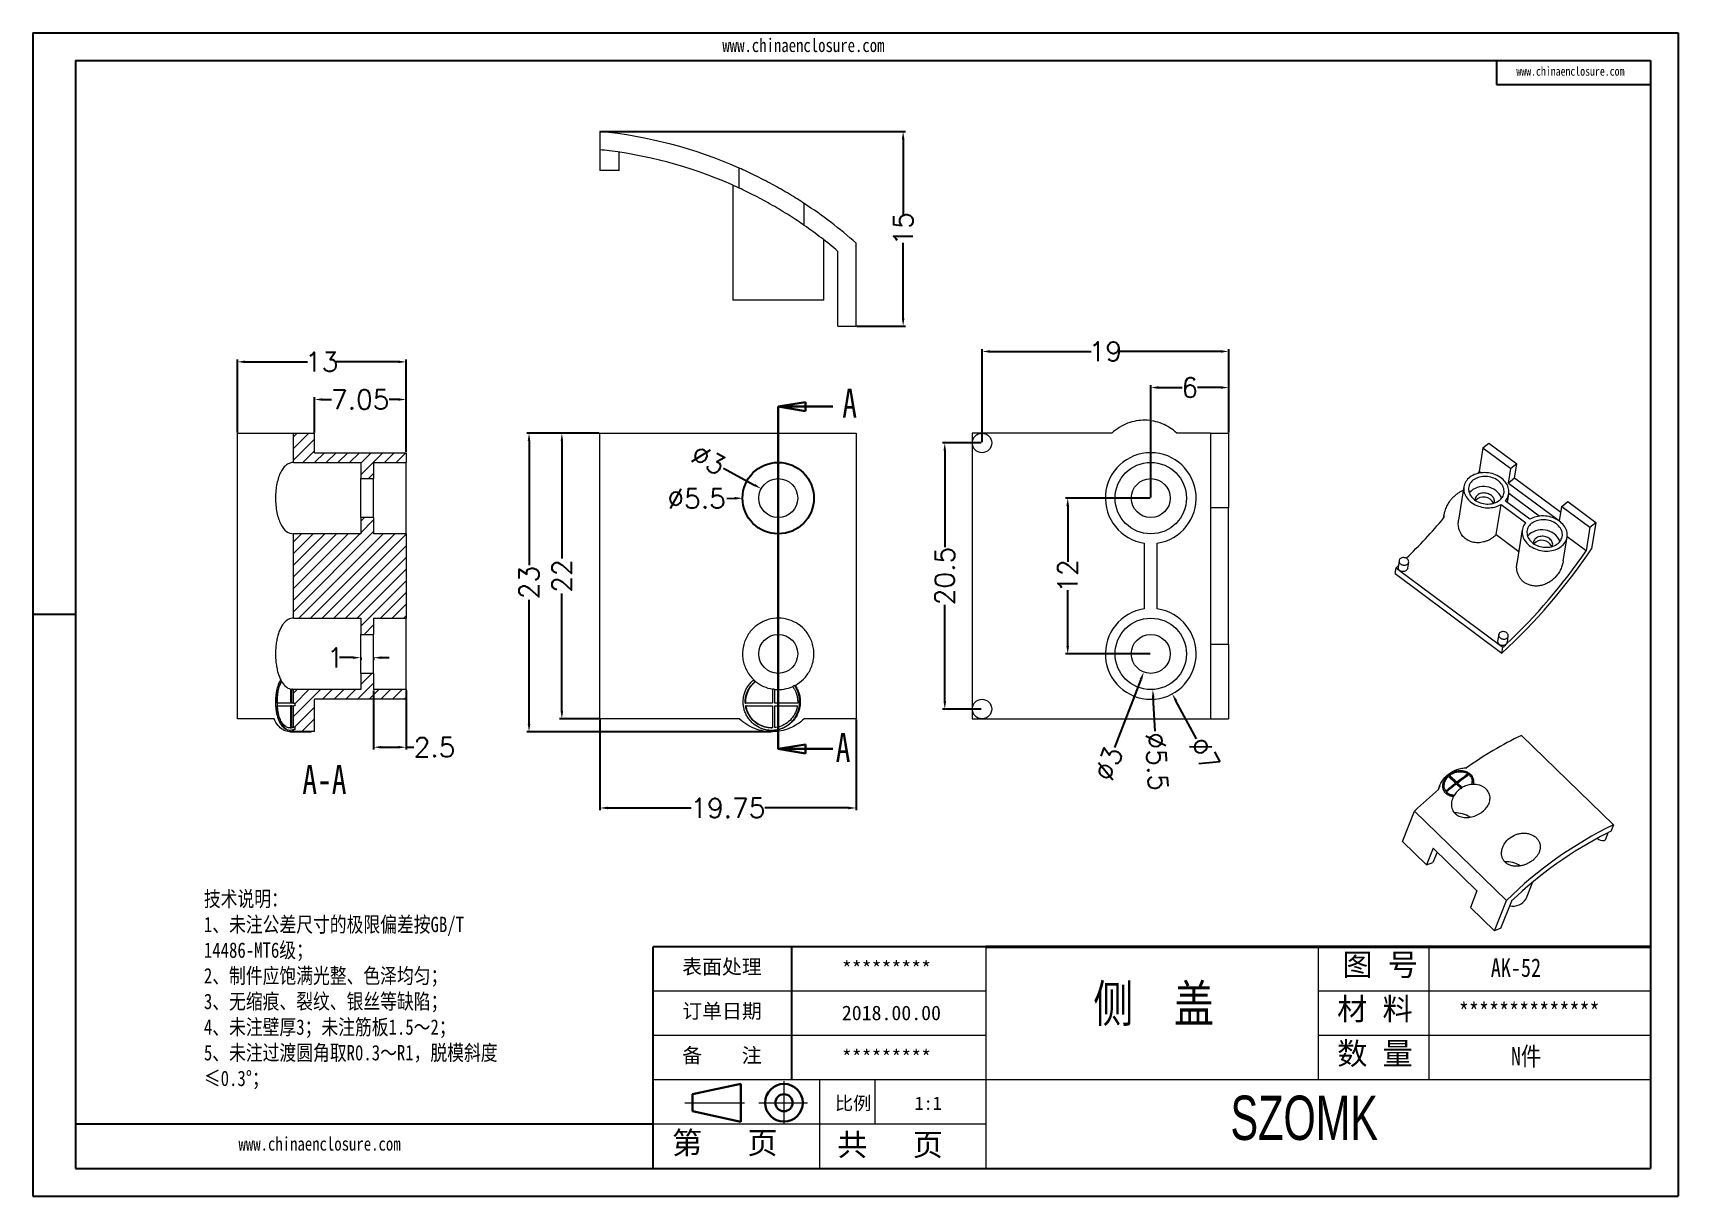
# Model space of a CAD drawing. Header units: inches. Extents: x 3160 to 3809, y 1126 to 1300.
# Drawn here: x 3682.6 to 3809.4, y 1125.7 to 1215.3 of the extents above; entities that cross this region are included whole.
import ezdxf

# ---------------------------------------------------------------- set-up
doc = ezdxf.new("R2010")
doc.units = ezdxf.units.IN
doc.header["$LTSCALE"] = 15
doc.linetypes.add('CENTER2', pattern=[28.575, 19.05, -3.175, 3.175, -3.175])
doc.linetypes.add('PHANTOM', pattern=[12.7, 6.35, -1.27, 1.27, -1.27, 1.27, -1.27])
doc.layers.add('文字', color=81, linetype='Continuous')
for name, color, linetype, lineweight in [('粗实线', 7, 'Continuous', 30), ('细实线', 3, 'Continuous', 9), ('细点划线', 2, 'CENTER2', 9)]:
    doc.layers.add(name, color=color, linetype=linetype, lineweight=lineweight)
doc.styles.add('SLDTEXTSTYLE0', font='TXT', dxfattribs={"width": 0.75})
doc.styles.get("Standard").update_dxf_attribs({"font": 'txt', "bigfont": 'gbcbig.shx'})
doc.styles.add('宋体', font='', dxfattribs={"width": 0.8, "height": 3.5})
doc.styles.add('长仿宋', font='', dxfattribs={"width": 0.7, "height": 4})
doc.styles.get('宋体').set_extended_font_data('SimSun')
doc.styles.get('长仿宋').set_extended_font_data('SimSun')
doc.dimstyles.new('2', dxfattribs={"dimtxt": 1.5, "dimasz": 0.6, "dimexe": 0.18, "dimexo": 0.0625, "dimgap": 0.09, "dimtad": 0, "dimdsep": 46, "dimtxsty": 'Standard', "dimcen": 0, "dimclrd": 3, "dimclre": 3, "dimadec": 0, "dimazin": 2, "dimtfac": 1, "dimtofl": 0, "dimtmove": 0, "dimatfit": 3, "dimfxl": 1, "dimtolj": 1, "dimtzin": 0, "dimarcsym": 0})
pattern_1 = [(45, (-122.39244, -316.8818), (-0.44901281, 0.44901281), [])]

msp = doc.modelspace()

# ---------------------------------------------------------------- texts
at = {"color": 7, "linetype": 'Continuous', "attachment_point": 1, "style": 'SLDTEXTSTYLE0'}
for s, insert, char_height in [('A', (3745.001, 1187.862), 2.223), ('A', (3744.495, 1161.332), 2.223), ('A-A', (3703.405, 1158.869), 2.2225)]:
    msp.add_mtext(s, dxfattribs=dict(at, insert=insert, char_height=char_height))
at = {"char_height": 1.12274, "width": 638.11156, "attachment_point": 1}
for s, insert in [('{\\fSimHei|b0|i0|c134|p49;表面处理}', (3732.671, 1143.891)), ('{\\fSimHei|b0|i0|c134|p49;*********}', (3744.968, 1143.747)), ('{\\fSimHei|b0|i0|c134|p49;订单日期}', (3732.671, 1140.477)), ('{\\fSimHei|b0|i0|c134|p49;2018.00.00}', (3744.968, 1140.333)), ('{\\fSimHei|b0|i0|c134|p49;备    注}', (3732.671, 1137.063)), ('{\\fSimHei|b0|i0|c134|p49;*********}', (3744.968, 1136.919))]:
    msp.add_mtext(s, dxfattribs=dict(at, insert=insert))
at = {"layer": '文字', "color": 0, "attachment_point": 1, "style": '宋体'}
for s, insert, char_height, width in [('www.chinaenclosure.com', (3735.763, 1214.843), 1.04316, 18.3273), ('www.chinaenclosure.com', (3796.932, 1212.671), 0.69544, 12.2182), ('{\\H1.111x;技术说明：\\P1、未注公差尺寸的极限偏差按GB/T 14486-MT6级；\\P2、制件应饱满光整、色泽均匀；\\P3、无缩痕、裂纹、银丝等缺陷；\\P4、未注壁厚3；未注筋板1.5～2；\\P5、未注过渡圆角取R0.3～R1，脱模斜度≤0.3%%D；}', (3695.823, 1149.154), 1.06687, 24.03055), ('{\\H1.111x;AK-52}', (3794.965, 1143.968), 1.28024, 14.80102), ('侧  盖', (3764.336, 1141.913), 2.845, 36.37203), ('{\\H1.111x;**************}', (3792.503, 1140.554), 1.28024, 14.80102), ('{\\H1.111x;N件}', (3796.514, 1137.141), 1.28024, 14.80102), ('www.chinaenclosure.com', (3698.488, 1130.205), 1.04316, 18.3273)]:
    msp.add_mtext(s, dxfattribs=dict(at, insert=insert, char_height=char_height, width=width))
at = {"layer": '粗实线', "insert": (3774.909, 1133.396), "char_height": 3.41398, "width": 38.28435, "attachment_point": 1, "style": '长仿宋'}
msp.add_mtext('{\\fSTXinwei|b0|i0|c134|p2;SZOMK}', dxfattribs=at)
at = {"layer": '细实线', "color": 7, "attachment_point": 1}
for s, insert, char_height, width in [('{\\fSimSun|b0|i0|c134|p54;图 号}', (3783.531, 1144.342), 1.70699, 8.53494), ('{\\fSimSun|b0|i0|c134|p54;材 料   }', (3783.126, 1140.928), 1.70699, 8.53494), ('{\\fSimSun|b0|i0|c134|p54;数 量}', (3783.134, 1137.497), 1.70699, 7.71238), ('{\\fSimSun|b0|i0|c134|p54;比例}', (3744.441, 1133.325), 1.02419, 4.49589), ('{\\fSimSun|b0|i0|c134|p54;1:1}', (3750.576, 1133.325), 1.02419, 4.49589), ('{\\fSimSun|b0|i0|c134|p54;第   页}', (3731.88, 1130.618), 1.70699, 12.80241), ('{\\fSimSun|b0|i0|c134|p54; 共   页}', (3743.455, 1130.473), 1.70699, 12.80241)]:
    msp.add_mtext(s, dxfattribs=dict(at, insert=insert, char_height=char_height, width=width))

# ---------------------------------------------------------------- blocks, each defined once
blk = doc.blocks.new('_CLOSED')
at = {"color": 0, "linetype": 'ByBlock', "lineweight": -2}
for p, q in [((-1, 0.166667), (0, 0)), ((-1, 0.166667), (-1, -0.166667)), ((0, 0), (-1, -0.166667)), ((0, 0), (-1, 0))]:
    blk.add_line(p, q, dxfattribs=at)
blk = doc.blocks.new('*D232')
at = {"color": 3, "lineweight": -2}
for p, q in [((3726.38, 1207.68), (3749.87, 1207.68)), ((3749.69, 1207.08), (3749.69, 1201.27)), ((3749.69, 1193.28), (3749.69, 1199.09)), ((3746.13, 1192.68), (3749.87, 1192.68))]:
    blk.add_line(p, q, dxfattribs=at)
at = {"color": 3}
for points in [[(3749.59, 1207.08), (3749.79, 1207.08), (3749.69, 1207.68)], [(3749.59, 1193.28), (3749.79, 1193.28), (3749.69, 1192.68)]]:
    blk.add_solid(points, dxfattribs=at)
at = {"layer": 'Defpoints', "color": 0}
for p in [(3726.32, 1207.68), (3749.69, 1207.68), (3746.07, 1192.68)]:
    blk.add_point(p, dxfattribs=at)
at = {"color": 0, "insert": (3749.69, 1200.18), "char_height": 1.5, "attachment_point": 5, "rotation": 90}
blk.add_mtext('\\A1;15', dxfattribs=at)
blk = doc.blocks.new('*D233')
at = {"color": 3, "lineweight": -2}
for p, q in [((3726.32, 1162.37), (3726.32, 1155.38)), ((3746.07, 1162.37), (3746.07, 1155.38)), ((3726.92, 1155.56), (3733.35, 1155.56)), ((3745.47, 1155.56), (3739.03, 1155.56))]:
    blk.add_line(p, q, dxfattribs=at)
at = {"color": 3}
for points in [[(3726.92, 1155.66), (3726.92, 1155.46), (3726.32, 1155.56)], [(3745.47, 1155.66), (3745.47, 1155.46), (3746.07, 1155.56)]]:
    blk.add_solid(points, dxfattribs=at)
at = {"layer": 'Defpoints', "color": 0}
for p in [(3726.32, 1162.43), (3746.07, 1162.43), (3726.32, 1155.56)]:
    blk.add_point(p, dxfattribs=at)
at = {"color": 0, "insert": (3736.19, 1155.56), "char_height": 1.5, "attachment_point": 5}
blk.add_mtext('\\A1;19.75', dxfattribs=at)
blk = doc.blocks.new('*D234')
at = {"color": 3, "lineweight": -2}
for p, q in [((3726.26, 1184.43), (3723.22, 1184.43)), ((3723.4, 1183.83), (3723.4, 1174.77)), ((3723.4, 1163.03), (3723.4, 1172.09)), ((3726.26, 1162.43), (3723.22, 1162.43))]:
    blk.add_line(p, q, dxfattribs=at)
at = {"color": 3}
for points in [[(3723.3, 1183.83), (3723.5, 1183.83), (3723.4, 1184.43)], [(3723.3, 1163.03), (3723.5, 1163.03), (3723.4, 1162.43)]]:
    blk.add_solid(points, dxfattribs=at)
at = {"layer": 'Defpoints', "color": 0}
for p in [(3723.4, 1184.43), (3726.32, 1184.43), (3726.32, 1162.43)]:
    blk.add_point(p, dxfattribs=at)
at = {"color": 0, "insert": (3723.4, 1173.43), "char_height": 1.5, "attachment_point": 5, "rotation": 90}
blk.add_mtext('\\A1;22', dxfattribs=at)
blk = doc.blocks.new('*D235')
at = {"color": 3, "lineweight": -2}
for p, q in [((3726.26, 1184.43), (3720.69, 1184.43)), ((3720.87, 1183.83), (3720.87, 1174.27)), ((3720.87, 1162.03), (3720.87, 1171.59)), ((3739.51, 1161.43), (3720.69, 1161.43))]:
    blk.add_line(p, q, dxfattribs=at)
at = {"color": 3}
for points in [[(3720.77, 1183.83), (3720.97, 1183.83), (3720.87, 1184.43)], [(3720.77, 1162.03), (3720.97, 1162.03), (3720.87, 1161.43)]]:
    blk.add_solid(points, dxfattribs=at)
at = {"layer": 'Defpoints', "color": 0}
for p in [(3720.87, 1184.43), (3726.32, 1184.43), (3739.57, 1161.43)]:
    blk.add_point(p, dxfattribs=at)
at = {"color": 0, "insert": (3720.87, 1172.93), "char_height": 1.5, "attachment_point": 5, "rotation": 90}
blk.add_mtext('\\A1;23', dxfattribs=at)
blk = doc.blocks.new('*D236')
at = {"color": 3, "lineweight": -2}
for p, q in [((3755.71, 1183.68), (3752.72, 1183.68)), ((3752.9, 1183.08), (3752.9, 1175.65)), ((3752.9, 1163.78), (3752.9, 1171.22)), ((3755.71, 1163.18), (3752.72, 1163.18))]:
    blk.add_line(p, q, dxfattribs=at)
at = {"color": 3}
for points in [[(3752.8, 1183.08), (3753, 1183.08), (3752.9, 1183.68)], [(3752.8, 1163.78), (3753, 1163.78), (3752.9, 1163.18)]]:
    blk.add_solid(points, dxfattribs=at)
at = {"layer": 'Defpoints', "color": 0}
for p in [(3752.9, 1183.68), (3755.77, 1183.68), (3755.77, 1163.18)]:
    blk.add_point(p, dxfattribs=at)
at = {"color": 0, "insert": (3752.9, 1173.43), "char_height": 1.5, "attachment_point": 5, "rotation": 90}
blk.add_mtext('\\A1;20.5', dxfattribs=at)
blk = doc.blocks.new('*D237')
at = {"color": 3, "lineweight": -2}
for p, q in [((3768.71, 1179.43), (3762.19, 1179.43)), ((3762.37, 1178.83), (3762.37, 1174.52)), ((3762.37, 1168.03), (3762.37, 1172.34)), ((3768.71, 1167.43), (3762.19, 1167.43))]:
    blk.add_line(p, q, dxfattribs=at)
at = {"color": 3}
for points in [[(3762.27, 1178.83), (3762.47, 1178.83), (3762.37, 1179.43)], [(3762.27, 1168.03), (3762.47, 1168.03), (3762.37, 1167.43)]]:
    blk.add_solid(points, dxfattribs=at)
at = {"layer": 'Defpoints', "color": 0}
for p in [(3768.77, 1179.43), (3762.37, 1167.43), (3768.77, 1167.43)]:
    blk.add_point(p, dxfattribs=at)
at = {"color": 0, "insert": (3762.37, 1173.43), "char_height": 1.5, "attachment_point": 5, "rotation": 90}
blk.add_mtext('\\A1;12', dxfattribs=at)
blk = doc.blocks.new('*D238')
at = {"color": 3, "lineweight": -2}
for p, q in [((3768.77, 1179.49), (3768.77, 1188.13)), ((3769.37, 1187.95), (3771.18, 1187.95)), ((3774.17, 1187.95), (3772.36, 1187.95)), ((3774.77, 1184.49), (3774.77, 1188.13))]:
    blk.add_line(p, q, dxfattribs=at)
at = {"color": 3}
for points in [[(3769.37, 1188.05), (3769.37, 1187.85), (3768.77, 1187.95)], [(3774.17, 1188.05), (3774.17, 1187.85), (3774.77, 1187.95)]]:
    blk.add_solid(points, dxfattribs=at)
at = {"layer": 'Defpoints', "color": 0}
for p in [(3774.77, 1187.95), (3774.77, 1184.43), (3768.77, 1179.43)]:
    blk.add_point(p, dxfattribs=at)
at = {"color": 0, "insert": (3771.77, 1187.95), "char_height": 1.5, "attachment_point": 5}
blk.add_mtext('\\A1;6', dxfattribs=at)
blk = doc.blocks.new('*D239')
at = {"color": 3, "lineweight": -2}
for p, q in [((3755.77, 1183.74), (3755.77, 1190.91)), ((3756.37, 1190.73), (3764.18, 1190.73)), ((3774.17, 1190.73), (3766.36, 1190.73)), ((3774.77, 1184.49), (3774.77, 1190.91))]:
    blk.add_line(p, q, dxfattribs=at)
at = {"color": 3}
for points in [[(3756.37, 1190.83), (3756.37, 1190.63), (3755.77, 1190.73)], [(3774.17, 1190.83), (3774.17, 1190.63), (3774.77, 1190.73)]]:
    blk.add_solid(points, dxfattribs=at)
at = {"layer": 'Defpoints', "color": 0}
for p in [(3755.77, 1190.73), (3774.77, 1184.43), (3755.77, 1183.68)]:
    blk.add_point(p, dxfattribs=at)
at = {"color": 0, "insert": (3765.27, 1190.73), "char_height": 1.5, "attachment_point": 5}
blk.add_mtext('\\A1;19', dxfattribs=at)
blk = doc.blocks.new('*D240')
at = {"color": 3, "lineweight": -2}
blk.add_line((3772.28, 1160.89), (3770.71, 1163.82), dxfattribs=at)
at = {"color": 3}
blk.add_solid([(3770.8, 1163.87), (3770.62, 1163.77), (3770.42, 1164.35)], dxfattribs=at)
at = {"layer": 'Defpoints', "color": 0}
for p in [(3767.11, 1170.52), (3770.42, 1164.35)]:
    blk.add_point(p, dxfattribs=at)
at = {"color": 0, "insert": (3772.92, 1159.71), "char_height": 1.5, "attachment_point": 5, "rotation": 298.242}
blk.add_mtext('\\A1;∅7', dxfattribs=at)
blk = doc.blocks.new('*D241')
at = {"color": 3, "lineweight": -2}
blk.add_line((3769.1, 1161.47), (3768.96, 1164.09), dxfattribs=at)
at = {"color": 3}
blk.add_solid([(3769.06, 1164.09), (3768.86, 1164.08), (3768.92, 1164.69)], dxfattribs=at)
at = {"layer": 'Defpoints', "color": 0}
for p in [(3768.61, 1170.18), (3768.92, 1164.69)]:
    blk.add_point(p, dxfattribs=at)
at = {"color": 0, "insert": (3769.24, 1159.13), "char_height": 1.5, "attachment_point": 5, "rotation": 273.2206}
blk.add_mtext('\\A1;∅5.5', dxfattribs=at)
blk = doc.blocks.new('*D242')
at = {"color": 3, "lineweight": -2}
blk.add_line((3766, 1160.22), (3768.02, 1165.47), dxfattribs=at)
at = {"color": 3}
blk.add_solid([(3767.92, 1165.51), (3768.11, 1165.44), (3768.23, 1166.03)], dxfattribs=at)
at = {"layer": 'Defpoints', "color": 0}
for p in [(3769.31, 1168.83), (3768.23, 1166.03)]:
    blk.add_point(p, dxfattribs=at)
at = {"color": 0, "insert": (3765.52, 1158.97), "char_height": 1.5, "attachment_point": 5, "rotation": 68.9939}
blk.add_mtext('\\A1;∅3', dxfattribs=at)
blk = doc.blocks.new('*D243')
at = {"color": 3, "lineweight": -2}
blk.add_line((3735.86, 1181.75), (3738.23, 1180.44), dxfattribs=at)
at = {"color": 3}
blk.add_solid([(3738.28, 1180.53), (3738.18, 1180.36), (3738.75, 1180.16)], dxfattribs=at)
at = {"layer": 'Defpoints', "color": 0}
for p in [(3738.75, 1180.16), (3741.38, 1178.71)]:
    blk.add_point(p, dxfattribs=at)
at = {"color": 0, "insert": (3734.69, 1182.39), "char_height": 1.5, "attachment_point": 5, "rotation": 331.1764}
blk.add_mtext('\\A1;∅3', dxfattribs=at)
blk = doc.blocks.new('*D244')
at = {"color": 3, "lineweight": -2}
blk.add_line((3736.12, 1179.41), (3736.72, 1179.42), dxfattribs=at)
at = {"color": 3}
blk.add_solid([(3736.72, 1179.52), (3736.72, 1179.32), (3737.32, 1179.42)], dxfattribs=at)
at = {"layer": 'Defpoints', "color": 0}
for p in [(3737.32, 1179.42), (3742.82, 1179.45)]:
    blk.add_point(p, dxfattribs=at)
at = {"color": 0, "insert": (3733.78, 1179.4), "char_height": 1.5, "attachment_point": 5, "rotation": 0.2715}
blk.add_mtext('\\A1;∅5.5', dxfattribs=at)
blk = doc.blocks.new('*D245')
at = {"color": 3, "lineweight": -2}
for p, q in [((3704.35, 1184.49), (3704.35, 1187.21)), ((3704.95, 1187.03), (3705.66, 1187.03)), ((3710.8, 1187.03), (3710.09, 1187.03)), ((3711.4, 1182.99), (3711.4, 1187.21))]:
    blk.add_line(p, q, dxfattribs=at)
at = {"color": 3}
for points in [[(3704.95, 1187.13), (3704.95, 1186.93), (3704.35, 1187.03)], [(3710.8, 1187.13), (3710.8, 1186.93), (3711.4, 1187.03)]]:
    blk.add_solid(points, dxfattribs=at)
at = {"layer": 'Defpoints', "color": 0}
for p in [(3704.35, 1187.03), (3704.35, 1184.43), (3711.4, 1182.93)]:
    blk.add_point(p, dxfattribs=at)
at = {"color": 0, "insert": (3707.87, 1187.03), "char_height": 1.5, "attachment_point": 5}
blk.add_mtext('\\A1;7.05', dxfattribs=at)
blk = doc.blocks.new('*D246')
at = {"color": 3, "lineweight": -2}
for p, q in [((3698.4, 1184.49), (3698.4, 1190.11)), ((3699, 1189.93), (3703.81, 1189.93)), ((3710.8, 1189.93), (3705.99, 1189.93)), ((3711.4, 1182.99), (3711.4, 1190.11))]:
    blk.add_line(p, q, dxfattribs=at)
at = {"color": 3}
for points in [[(3699, 1190.03), (3699, 1189.83), (3698.4, 1189.93)], [(3710.8, 1190.03), (3710.8, 1189.83), (3711.4, 1189.93)]]:
    blk.add_solid(points, dxfattribs=at)
at = {"layer": 'Defpoints', "color": 0}
for p in [(3698.4, 1189.93), (3698.4, 1184.43), (3711.4, 1182.93)]:
    blk.add_point(p, dxfattribs=at)
at = {"color": 0, "insert": (3704.9, 1189.93), "char_height": 1.5, "attachment_point": 5}
blk.add_mtext('\\A1;13', dxfattribs=at)
blk = doc.blocks.new('*D247')
at = {"color": 3, "lineweight": -2}
for p, q in [((3708.9, 1164.62), (3708.9, 1160.06)), ((3711.4, 1164.62), (3711.4, 1160.06)), ((3709.5, 1160.24), (3710.8, 1160.24)), ((3711.4, 1160.24), (3712, 1160.24))]:
    blk.add_line(p, q, dxfattribs=at)
at = {"color": 3}
for points in [[(3709.5, 1160.34), (3709.5, 1160.14), (3708.9, 1160.24)], [(3710.8, 1160.34), (3710.8, 1160.14), (3711.4, 1160.24)]]:
    blk.add_solid(points, dxfattribs=at)
at = {"layer": 'Defpoints', "color": 0}
for p in [(3708.9, 1164.68), (3711.4, 1164.68), (3711.4, 1160.24)]:
    blk.add_point(p, dxfattribs=at)
at = {"color": 0, "insert": (3713.59, 1160.24), "char_height": 1.5, "attachment_point": 5}
blk.add_mtext('\\A1;2.5', dxfattribs=at)
blk = doc.blocks.new('*D248')
at = {"color": 3, "lineweight": -2}
for p, q in [((3707.3, 1167.14), (3706.28, 1167.14)), ((3707.9, 1167.15), (3707.9, 1166.96)), ((3708.9, 1167.15), (3708.9, 1166.96)), ((3709.5, 1167.14), (3710.1, 1167.14))]:
    blk.add_line(p, q, dxfattribs=at)
at = {"color": 3}
for points in [[(3707.3, 1167.24), (3707.3, 1167.04), (3707.9, 1167.14)], [(3709.5, 1167.24), (3709.5, 1167.04), (3708.9, 1167.14)]]:
    blk.add_solid(points, dxfattribs=at)
at = {"layer": 'Defpoints', "color": 0}
for p in [(3707.9, 1167.21), (3707.9, 1167.14), (3708.9, 1167.21)]:
    blk.add_point(p, dxfattribs=at)
at = {"color": 0, "insert": (3705.94, 1167.14), "char_height": 1.5, "attachment_point": 5}
blk.add_mtext('\\A1;1', dxfattribs=at)

# ---------------------------------------------------------------- dimensions: what is measured, and where the dimension line sits
for base, p1, p2, picture, middle in [((3749.693, 1207.678), (3746.068, 1192.678), (3726.318, 1207.678), '*D232', (3749.693, 1200.178)), ((3720.869, 1184.432), (3739.568, 1161.432), (3726.318, 1184.432), '*D235', (3720.869, 1172.932)), ((3723.398, 1184.432), (3726.318, 1162.432), (3726.318, 1184.432), '*D234', (3723.398, 1173.432)), ((3752.898, 1183.682), (3755.768, 1163.182), (3755.768, 1183.682), '*D236', (3752.898, 1173.432)), ((3762.369, 1167.432), (3768.768, 1179.432), (3768.768, 1167.432), '*D237', (3762.369, 1173.432))]:
    dim = msp.add_linear_dim(base=base, p1=p1, p2=p2, angle=90, dimstyle='2')
    dim.commit()
    dim.dimension.update_dxf_attribs({"geometry": picture, "text_midpoint": middle})
for base, p1, p2, picture, middle in [((3755.768, 1190.726), (3774.768, 1184.432), (3755.768, 1183.682), '*D239', (3765.268, 1190.726)), ((3698.4, 1189.925), (3711.4, 1182.932), (3698.4, 1184.432), '*D246', (3704.9, 1189.925)), ((3774.768, 1187.952), (3768.768, 1179.432), (3774.768, 1184.432), '*D238', (3771.768, 1187.952)), ((3704.348, 1187.03), (3711.4, 1182.932), (3704.348, 1184.432), '*D245', (3707.874, 1187.03)), ((3711.4, 1160.238), (3708.9, 1164.682), (3711.4, 1164.682), '*D247', (3713.59, 1160.238)), ((3726.318, 1155.559), (3746.068, 1162.432), (3726.318, 1162.432), '*D233', (3736.193, 1155.559))]:
    dim = msp.add_linear_dim(base=base, p1=p1, p2=p2, dimstyle='2')
    dim.commit()
    dim.dimension.update_dxf_attribs({"geometry": picture, "text_midpoint": middle})
for p1, p2, picture, middle in [((3741.382, 1178.709), (3738.754, 1180.155), '*D243', (3734.686, 1182.394)), ((3767.112, 1170.515), (3770.425, 1164.349), '*D240', (3772.918, 1159.707)), ((3768.614, 1170.178), (3768.923, 1164.686), '*D241', (3769.235, 1159.133)), ((3769.306, 1168.832), (3768.231, 1166.032), '*D242', (3765.519, 1158.971))]:
    dim = msp.add_diameter_dim_2p(p1=p1, p2=p2, dimstyle='2')
    dim.commit()
    dim.dimension.update_dxf_attribs({"geometry": picture, "text_midpoint": middle, "dimtype": 163})
dim = msp.add_diameter_dim_2p(p1=(3742.818, 1179.445), p2=(3737.318, 1179.419), dimstyle='2')
dim.commit()
dim.dimension.update_dxf_attribs({"geometry": '*D244', "text_midpoint": (3733.778, 1179.402)})
dim = msp.add_linear_dim(base=(3707.9, 1167.137), p1=(3708.9, 1167.211), p2=(3707.9, 1167.211), dimstyle='2')
dim.commit()
dim.dimension.update_dxf_attribs({"geometry": '*D248', "text_midpoint": (3705.938, 1167.137), "dimtype": 160})

# ---------------------------------------------------------------- hatches: boundary and pattern name
at = {"linetype": 'Continuous', "lineweight": 0}
h = msp.add_hatch(dxfattribs=at)
h.set_pattern_fill('ANSI31', color=4, scale=0.2, style=0)
h.set_pattern_definition(pattern_1)
h.paths.add_polyline_path([(3704.348, 1184.432), (3702.731, 1184.432), (3702.731, 1182.182), (3707.9, 1182.182), (3707.9, 1180.932), (3708.9, 1180.932), (3708.9, 1182.182), (3711.4, 1182.182), (3711.4, 1182.932), (3704.348, 1182.932)], flags=0)
h = msp.add_hatch(dxfattribs=at)
h.set_pattern_fill('ANSI31', color=4, scale=0.2, style=0)
h.set_pattern_definition(pattern_1)
h.paths.add_polyline_path([(3707.9, 1170.182), (3707.9, 1168.932), (3708.9, 1168.932), (3708.9, 1170.182), (3711.4, 1170.182), (3711.4, 1176.682), (3708.9, 1176.682), (3708.9, 1177.932), (3707.9, 1177.932), (3707.9, 1176.682), (3702.731, 1176.682), (3702.731, 1170.182)], flags=0)
h = msp.add_hatch(dxfattribs=at)
h.set_pattern_fill('ANSI31', color=4, scale=0.2, style=0)
h.set_pattern_definition(pattern_1)
edge = h.paths.add_edge_path(flags=0)
edge.add_line((3704.348, 1163.932), (3711.4, 1163.932))
edge.add_line((3711.4, 1163.932), (3711.4, 1164.682))
edge.add_line((3711.4, 1164.682), (3708.9, 1164.682))
edge.add_line((3708.9, 1164.682), (3708.9, 1165.932))
edge.add_line((3708.9, 1165.932), (3707.9, 1165.932))
edge.add_line((3707.9, 1165.932), (3707.9, 1164.682))
edge.add_line((3707.9, 1164.682), (3702.731, 1164.682))
edge.add_line((3702.731, 1164.682), (3702.731, 1163.632))
edge.add_line((3702.731, 1163.632), (3702.846, 1163.632))
edge.add_line((3702.846, 1163.632), (3702.846, 1163.432))
edge.add_line((3702.846, 1163.432), (3702.731, 1163.432))
edge.add_line((3702.731, 1163.432), (3702.731, 1161.795))
edge.add_spline(control_points=[(3702.731, 1161.795), (3702.748, 1161.797), (3702.764, 1161.799), (3702.781, 1161.801), (3702.792, 1161.802), (3702.802, 1161.804), (3702.813, 1161.805), (3702.824, 1161.806), (3702.835, 1161.807), (3702.846, 1161.809)], knot_values=[0, 0, 0, 0, 0.00005, 0.00005, 0.00005, 0.0000828, 0.0000828, 0.0000828, 0.0001156, 0.0001156, 0.0001156, 0.0001156], weights=[1, 1, 1, 1, 1, 1, 1, 1, 1, 1], degree=3, periodic=0)
edge.add_line((3702.846, 1161.809), (3702.846, 1161.601))
edge.add_spline(control_points=[(3702.846, 1161.601), (3702.829, 1161.6), (3702.813, 1161.598), (3702.796, 1161.596), (3702.785, 1161.595), (3702.774, 1161.594), (3702.764, 1161.593), (3702.753, 1161.592), (3702.742, 1161.59), (3702.731, 1161.589)], knot_values=[0, 0, 0, 0, 0.00005, 0.00005, 0.00005, 0.0000827, 0.0000827, 0.0000827, 0.0001154, 0.0001154, 0.0001154, 0.0001154], weights=[1, 1, 1, 1, 1, 1, 1, 1, 1, 1], degree=3, periodic=0)
edge.add_line((3702.731, 1161.589), (3702.731, 1161.467))
edge.add_line((3702.731, 1161.467), (3704.348, 1161.467))
edge.add_line((3704.348, 1161.467), (3704.348, 1163.932))

# ---------------------------------------------------------------- linework, layer by layer
for p, q in [((3682.648, 1215.273), (3809.392, 1215.273)), ((3682.648, 1215.273), (3682.648, 1125.657)), ((3809.392, 1215.273), (3809.392, 1125.657)), ((3685.928, 1213.14), (3807.259, 1213.14)), ((3685.928, 1213.14), (3685.928, 1127.79)), ((3795.404, 1213.14), (3795.404, 1211.288)), ((3807.259, 1213.14), (3807.259, 1127.79)), ((3795.404, 1211.288), (3807.259, 1211.288)), ((3685.928, 1170.465), (3682.648, 1170.465)), ((3682.648, 1167.146), (3682.648, 1125.657)), ((3756.049, 1144.86), (3730.444, 1144.86)), ((3730.444, 1127.79), (3730.444, 1144.86)), ((3741.113, 1134.618), (3741.113, 1144.86)), ((3730.444, 1131.204), (3685.928, 1131.204)), ((3685.928, 1127.79), (3807.259, 1127.79)), ((3682.648, 1125.657), (3809.392, 1125.657)), ((3682.648, 1125.657), (3741.326, 1125.657))]:
    msp.add_line(p, q)
at = {"color": 7, "linetype": 'Continuous', "lineweight": 15}
for p, q in [((3726.318, 1207.678), (3726.318, 1206.271)), ((3726.318, 1206.271), (3726.318, 1204.678)), ((3727.818, 1204.678), (3727.818, 1206.084)), ((3727.818, 1204.678), (3726.318, 1204.678)), ((3737.068, 1203.314), (3737.068, 1204.851)), ((3736.568, 1203.539), (3736.568, 1194.678)), ((3742.068, 1200.444), (3742.068, 1202.132)), ((3743.568, 1194.678), (3743.568, 1199.339)), ((3746.068, 1192.678), (3746.068, 1199.083)), ((3744.668, 1192.678), (3744.668, 1198.443)), ((3743.568, 1194.678), (3736.568, 1194.678)), ((3744.668, 1192.678), (3746.068, 1192.678)), ((3698.4, 1162.432), (3698.4, 1184.432)), ((3698.4, 1184.432), (3702.731, 1184.432)), ((3702.731, 1182.182), (3702.731, 1184.432)), ((3702.731, 1184.432), (3704.348, 1184.432)), ((3704.348, 1182.932), (3704.348, 1184.432)), ((3726.318, 1162.432), (3726.318, 1184.432)), ((3726.318, 1184.432), (3746.068, 1184.432)), ((3746.068, 1184.432), (3746.068, 1162.432)), ((3755.018, 1184.432), (3755.018, 1183.682)), ((3755.768, 1184.432), (3755.018, 1184.432)), ((3765.768, 1184.432), (3755.768, 1184.432)), ((3773.368, 1184.432), (3770.768, 1184.432)), ((3773.368, 1184.432), (3774.768, 1184.432)), ((3773.368, 1184.432), (3773.368, 1178.682)), ((3774.768, 1184.432), (3774.768, 1178.682)), ((3704.348, 1182.932), (3711.4, 1182.932)), ((3711.4, 1182.932), (3711.4, 1182.182)), ((3755.018, 1183.682), (3755.018, 1163.182)), ((3794.356, 1183.301), (3794.067, 1181.475)), ((3794.356, 1183.301), (3794.815, 1183.678)), ((3794.356, 1183.301), (3796.508, 1181.702)), ((3794.815, 1183.678), (3796.967, 1182.079)), ((3702.731, 1182.182), (3707.9, 1182.182)), ((3707.9, 1182.182), (3707.9, 1180.932)), ((3708.9, 1182.182), (3711.4, 1182.182)), ((3708.9, 1182.182), (3708.9, 1180.932)), ((3711.4, 1176.682), (3711.4, 1182.182)), ((3794.067, 1181.475), (3793.969, 1181.333)), ((3794.2, 1181.376), (3794.067, 1181.475)), ((3796.333, 1180.594), (3796.508, 1181.702)), ((3796.967, 1182.079), (3796.508, 1181.702)), ((3796.792, 1180.97), (3796.967, 1182.079)), ((3707.9, 1180.932), (3708.9, 1180.932)), ((3707.9, 1177.932), (3707.9, 1180.932)), ((3708.9, 1177.932), (3708.9, 1180.932)), ((3792.892, 1180.314), (3792.483, 1177.737)), ((3796.792, 1180.97), (3796.333, 1180.594)), ((3796.333, 1180.594), (3800.263, 1177.675)), ((3800.365, 1178.317), (3796.792, 1180.97)), ((3795.384, 1176.616), (3795.753, 1178.942)), ((3795.753, 1178.942), (3797.651, 1177.532)), ((3797.979, 1177.801), (3796.08, 1179.211)), ((3796.242, 1179.092), (3796.348, 1179.766)), ((3798.691, 1178.04), (3796.35, 1179.779)), ((3800.263, 1177.675), (3800.439, 1178.783)), ((3800.439, 1178.783), (3800.897, 1179.16)), ((3800.439, 1178.783), (3802.591, 1177.185)), ((3800.897, 1179.16), (3803.049, 1177.561)), ((3707.9, 1177.932), (3707.9, 1176.682)), ((3708.9, 1177.932), (3707.9, 1177.932)), ((3708.9, 1177.932), (3708.9, 1176.682)), ((3774.768, 1178.682), (3773.368, 1178.682)), ((3773.368, 1178.682), (3773.368, 1168.182)), ((3774.768, 1168.182), (3774.768, 1178.682)), ((3791.355, 1178.183), (3791.302, 1177.852)), ((3802.591, 1177.185), (3803.049, 1177.561)), ((3803.049, 1177.561), (3802.728, 1175.533)), ((3702.731, 1170.182), (3702.731, 1176.682)), ((3707.9, 1176.682), (3702.731, 1176.682)), ((3711.4, 1176.682), (3708.9, 1176.682)), ((3711.4, 1176.682), (3711.4, 1170.182)), ((3795.384, 1176.616), (3797.121, 1175.326)), ((3797.383, 1176.978), (3796.975, 1174.401)), ((3800.55, 1174.597), (3800.84, 1176.43)), ((3802.301, 1175.359), (3800.842, 1176.443)), ((3802.591, 1177.185), (3802.301, 1175.359)), ((3768.268, 1175.968), (3768.268, 1170.896)), ((3769.268, 1170.896), (3769.268, 1175.968)), ((3787.59, 1173.613), (3787.661, 1174.059)), ((3787.661, 1174.059), (3787.942, 1173.85)), ((3787.897, 1174.615), (3787.819, 1174.122)), ((3787.942, 1173.85), (3795.615, 1168.151)), ((3788.565, 1174.038), (3788.638, 1174.498)), ((3787.59, 1173.613), (3795.825, 1167.497)), ((3702.731, 1170.182), (3707.9, 1170.182)), ((3707.9, 1170.182), (3707.9, 1168.932)), ((3708.9, 1170.182), (3711.4, 1170.182)), ((3708.9, 1170.182), (3708.9, 1168.932)), ((3711.4, 1164.682), (3711.4, 1170.182)), ((3707.9, 1168.932), (3708.9, 1168.932)), ((3707.9, 1165.932), (3707.9, 1168.932)), ((3708.9, 1165.932), (3708.9, 1168.932)), ((3795.57, 1168.916), (3795.492, 1168.423)), ((3796.238, 1168.338), (3796.311, 1168.799)), ((3773.368, 1168.182), (3773.368, 1162.432)), ((3773.368, 1168.182), (3774.768, 1168.182)), ((3774.768, 1168.182), (3774.768, 1162.432)), ((3795.615, 1168.151), (3795.895, 1167.942)), ((3795.825, 1167.497), (3795.895, 1167.942)), ((3707.9, 1165.932), (3707.9, 1164.682)), ((3708.9, 1165.932), (3707.9, 1165.932)), ((3708.9, 1165.932), (3708.9, 1164.682)), ((3738.156, 1165.416), (3738.285, 1165.302)), ((3738.285, 1165.302), (3738.329, 1165.302)), ((3741.324, 1164.985), (3741.164, 1164.911)), ((3702.482, 1163.632), (3701.455, 1163.632)), ((3702.482, 1164.719), (3702.596, 1164.719)), ((3702.482, 1164.719), (3702.482, 1163.632)), ((3702.591, 1163.632), (3702.482, 1163.632)), ((3702.706, 1164.694), (3702.591, 1164.694)), ((3702.591, 1163.632), (3702.591, 1164.694)), ((3702.731, 1163.632), (3702.591, 1163.632)), ((3702.596, 1164.694), (3702.596, 1164.719)), ((3707.9, 1164.682), (3702.731, 1164.682)), ((3702.731, 1163.632), (3702.731, 1164.682)), ((3702.731, 1163.632), (3702.846, 1163.632)), ((3702.846, 1163.432), (3702.846, 1163.632)), ((3711.4, 1163.932), (3704.348, 1163.932)), ((3704.348, 1161.467), (3704.348, 1163.932)), ((3711.4, 1164.682), (3708.9, 1164.682)), ((3711.4, 1164.682), (3711.4, 1163.932)), ((3737.529, 1163.632), (3737.571, 1163.632)), ((3739.617, 1163.632), (3737.571, 1163.632)), ((3739.617, 1164.719), (3739.617, 1163.632)), ((3739.817, 1163.632), (3739.817, 1164.694)), ((3741.566, 1163.632), (3739.817, 1163.632)), ((3701.227, 1162.432), (3698.4, 1162.432)), ((3701.464, 1163.432), (3702.482, 1163.432)), ((3702.591, 1163.432), (3702.482, 1163.432)), ((3702.482, 1163.432), (3702.482, 1161.732)), ((3702.591, 1161.747), (3702.591, 1163.432)), ((3702.591, 1163.432), (3702.731, 1163.432)), ((3702.731, 1161.795), (3702.731, 1163.432)), ((3702.846, 1163.432), (3702.731, 1163.432)), ((3737.068, 1162.432), (3726.318, 1162.432)), ((3737.591, 1163.432), (3737.549, 1163.432)), ((3737.591, 1163.432), (3739.617, 1163.432)), ((3739.617, 1163.432), (3739.617, 1161.732)), ((3739.817, 1163.432), (3741.546, 1163.432)), ((3739.817, 1161.747), (3739.817, 1163.432)), ((3746.068, 1162.432), (3742.068, 1162.432)), ((3755.018, 1163.182), (3755.018, 1162.432)), ((3755.018, 1162.432), (3755.768, 1162.432)), ((3755.768, 1162.432), (3773.368, 1162.432)), ((3773.368, 1162.432), (3774.768, 1162.432)), ((3702.455, 1161.432), (3704.058, 1161.432)), ((3702.456, 1161.732), (3702.543, 1161.732)), ((3702.596, 1161.734), (3702.596, 1161.748)), ((3702.731, 1161.467), (3702.731, 1161.589)), ((3702.731, 1161.467), (3704.348, 1161.467)), ((3702.846, 1161.601), (3702.846, 1161.809)), ((3739.521, 1161.732), (3739.569, 1161.732)), ((3797.322, 1161.145), (3804.404, 1154.264)), ((3791.028, 1157.271), (3790.901, 1156.946)), ((3791.713, 1157.995), (3792.255, 1157.468)), ((3791.779, 1158.024), (3792.325, 1157.493)), ((3792.342, 1157.535), (3791.795, 1158.066)), ((3792.239, 1157.426), (3792.255, 1157.468)), ((3792.319, 1157.405), (3792.661, 1157.073)), ((3792.325, 1157.493), (3792.342, 1157.535)), ((3792.39, 1157.431), (3792.406, 1157.472)), ((3792.39, 1157.431), (3792.74, 1157.091)), ((3792.756, 1157.132), (3792.406, 1157.472)), ((3793.207, 1158.182), (3793.208, 1158.155)), ((3791.503, 1156.837), (3791.496, 1156.86)), ((3791.551, 1156.79), (3791.558, 1156.767)), ((3792.645, 1157.031), (3792.661, 1157.073)), ((3792.756, 1157.132), (3792.74, 1157.091)), ((3788.163, 1152.979), (3789.084, 1155.321)), ((3796.166, 1148.44), (3789.084, 1155.321)), ((3803.814, 1153.162), (3804.009, 1153.658)), ((3804.404, 1154.264), (3804.202, 1153.749)), ((3788.163, 1152.979), (3790.014, 1151.181)), ((3790.517, 1152.461), (3790.014, 1151.181)), ((3790.822, 1152.164), (3790.51, 1151.371)), ((3793.898, 1149.176), (3790.517, 1152.461)), ((3790.014, 1151.181), (3790.51, 1151.371)), ((3797.679, 1148.567), (3798.167, 1149.808)), ((3793.898, 1149.176), (3793.394, 1147.896)), ((3795.246, 1146.098), (3796.166, 1148.44)), ((3795.742, 1146.288), (3796.571, 1148.396)), ((3793.394, 1147.896), (3795.246, 1146.098)), ((3795.742, 1146.288), (3795.246, 1146.098))]:
    msp.add_line(p, q, dxfattribs=at)
at = {"color": 1, "linetype": 'PHANTOM', "lineweight": 30}
msp.add_line((3740.068, 1186.486), (3740.068, 1160.105), dxfattribs=at)
at = {"color": 7, "linetype": 'Continuous', "lineweight": 30}
for p, q in [((3744.268, 1186.486), (3740.068, 1186.486)), ((3744.268, 1160.105), (3740.068, 1160.105))]:
    msp.add_line(p, q, dxfattribs=at)
at = {"color": 7, "linetype": 'Continuous', "lineweight": 15, "flags": 128}
for points in [[(3796.08, 1179.211), (3796.153, 1179.302), (3796.216, 1179.398), (3796.268, 1179.498), (3796.308, 1179.601), (3796.337, 1179.708), (3796.355, 1179.817), (3796.361, 1179.927), (3796.355, 1180.038), (3796.338, 1180.149), (3796.309, 1180.26), (3796.268, 1180.368), (3796.217, 1180.475), (3796.155, 1180.579), (3796.082, 1180.679), (3795.999, 1180.775), (3795.907, 1180.866), (3795.807, 1180.951), (3795.698, 1181.03), (3795.583, 1181.102), (3795.46, 1181.168), (3795.332, 1181.225), (3795.2, 1181.275), (3795.063, 1181.316), (3794.923, 1181.349), (3794.782, 1181.373), (3794.639, 1181.388), (3794.496, 1181.394), (3794.354, 1181.391), (3794.214, 1181.378), (3794.076, 1181.357), (3793.942, 1181.326), (3793.813, 1181.287), (3793.689, 1181.24), (3793.571, 1181.184), (3793.461, 1181.121), (3793.358, 1181.051), (3793.264, 1180.973), (3793.179, 1180.89), (3793.104, 1180.8), (3793.038, 1180.706), (3792.984, 1180.607), (3792.941, 1180.504), (3792.909, 1180.398), (3792.888, 1180.29), (3792.879, 1180.18), (3792.882, 1180.069), (3792.897, 1179.958), (3792.923, 1179.847), (3792.961, 1179.738), (3793.009, 1179.63), (3793.069, 1179.526), (3793.139, 1179.425), (3793.219, 1179.328), (3793.309, 1179.236), (3793.408, 1179.149), (3793.514, 1179.069), (3793.628, 1178.994), (3793.749, 1178.927), (3793.876, 1178.868), (3794.007, 1178.816), (3794.143, 1178.773), (3794.282, 1178.738), (3794.423, 1178.712), (3794.566, 1178.695), (3794.709, 1178.686), (3794.851, 1178.688), (3794.992, 1178.698), (3795.131, 1178.717), (3795.265, 1178.745), (3795.396, 1178.782), (3795.521, 1178.827), (3795.64, 1178.881), (3795.753, 1178.942)], [(3795.649, 1179.275), (3795.728, 1179.347), (3795.797, 1179.424), (3795.857, 1179.507), (3795.905, 1179.594), (3795.943, 1179.685), (3795.969, 1179.779), (3795.984, 1179.876), (3795.988, 1179.973), (3795.979, 1180.072), (3795.959, 1180.17), (3795.928, 1180.266), (3795.885, 1180.361), (3795.832, 1180.454), (3795.768, 1180.542), (3795.695, 1180.627), (3795.612, 1180.706), (3795.521, 1180.78), (3795.422, 1180.847), (3795.317, 1180.908), (3795.205, 1180.961), (3795.088, 1181.006), (3794.968, 1181.043), (3794.844, 1181.071), (3794.719, 1181.091), (3794.593, 1181.102), (3794.466, 1181.103), (3794.342, 1181.096), (3794.219, 1181.079), (3794.1, 1181.054), (3793.986, 1181.02), (3793.877, 1180.978), (3793.774, 1180.927), (3793.678, 1180.869), (3793.591, 1180.804), (3793.512, 1180.733), (3793.443, 1180.655), (3793.383, 1180.573), (3793.335, 1180.486), (3793.297, 1180.394), (3793.27, 1180.3), (3793.255, 1180.204), (3793.252, 1180.106), (3793.261, 1180.008), (3793.281, 1179.91), (3793.312, 1179.813), (3793.354, 1179.718), (3793.408, 1179.626), (3793.471, 1179.537), (3793.545, 1179.453), (3793.628, 1179.374), (3793.719, 1179.3), (3793.818, 1179.233), (3793.923, 1179.172), (3794.035, 1179.119), (3794.151, 1179.074), (3794.272, 1179.037), (3794.396, 1179.008), (3794.521, 1178.989), (3794.647, 1178.978), (3794.773, 1178.976), (3794.898, 1178.984), (3795.021, 1179), (3795.14, 1179.026), (3795.254, 1179.06), (3795.363, 1179.102), (3795.466, 1179.152), (3795.562, 1179.21), (3795.649, 1179.275)], [(3795.213, 1179.046), (3795.223, 1179.077), (3795.238, 1179.148), (3795.24, 1179.22), (3795.231, 1179.293), (3795.21, 1179.365), (3795.178, 1179.436), (3795.135, 1179.503), (3795.083, 1179.566), (3795.02, 1179.625), (3794.95, 1179.677), (3794.872, 1179.723), (3794.789, 1179.761), (3794.7, 1179.791), (3794.609, 1179.812), (3794.515, 1179.825), (3794.422, 1179.828), (3794.329, 1179.823), (3794.239, 1179.808), (3794.153, 1179.784), (3794.073, 1179.752), (3793.999, 1179.712), (3793.933, 1179.665), (3793.876, 1179.611), (3793.828, 1179.552), (3793.792, 1179.487), (3793.766, 1179.419), (3793.751, 1179.348), (3793.749, 1179.278)], [(3797.651, 1177.532), (3797.578, 1177.442), (3797.516, 1177.346), (3797.464, 1177.246), (3797.423, 1177.142), (3797.394, 1177.036), (3797.376, 1176.927), (3797.37, 1176.817), (3797.376, 1176.705), (3797.393, 1176.594), (3797.423, 1176.484), (3797.463, 1176.375), (3797.515, 1176.268), (3797.577, 1176.165), (3797.65, 1176.065), (3797.732, 1175.969), (3797.824, 1175.878), (3797.924, 1175.793), (3798.033, 1175.714), (3798.149, 1175.641), (3798.271, 1175.576), (3798.399, 1175.518), (3798.532, 1175.469), (3798.668, 1175.427), (3798.808, 1175.394), (3798.95, 1175.371), (3799.093, 1175.356), (3799.235, 1175.35), (3799.378, 1175.353), (3799.518, 1175.365), (3799.655, 1175.387), (3799.789, 1175.417), (3799.919, 1175.456), (3800.042, 1175.504), (3800.16, 1175.559), (3800.271, 1175.622), (3800.373, 1175.693), (3800.467, 1175.77), (3800.552, 1175.854), (3800.628, 1175.943), (3800.693, 1176.038), (3800.747, 1176.137), (3800.791, 1176.239), (3800.823, 1176.345), (3800.843, 1176.454), (3800.852, 1176.564), (3800.849, 1176.675), (3800.835, 1176.786), (3800.809, 1176.896), (3800.771, 1177.006), (3800.722, 1177.113), (3800.662, 1177.218), (3800.592, 1177.319), (3800.512, 1177.416), (3800.422, 1177.508), (3800.324, 1177.594), (3800.217, 1177.675), (3800.103, 1177.749), (3799.982, 1177.816), (3799.856, 1177.876), (3799.724, 1177.928), (3799.588, 1177.971), (3799.449, 1178.006), (3799.308, 1178.032), (3799.165, 1178.049), (3799.022, 1178.057), (3798.88, 1178.056), (3798.739, 1178.046), (3798.601, 1178.027), (3798.466, 1177.998), (3798.336, 1177.962), (3798.21, 1177.916), (3798.091, 1177.863), (3797.979, 1177.801)], [(3800.141, 1175.939), (3800.219, 1176.011), (3800.289, 1176.088), (3800.348, 1176.171), (3800.397, 1176.258), (3800.435, 1176.349), (3800.461, 1176.443), (3800.476, 1176.539), (3800.479, 1176.637), (3800.471, 1176.735), (3800.451, 1176.833), (3800.419, 1176.93), (3800.377, 1177.025), (3800.324, 1177.117), (3800.26, 1177.206), (3800.186, 1177.29), (3800.104, 1177.37), (3800.013, 1177.444), (3799.914, 1177.511), (3799.808, 1177.571), (3799.697, 1177.625), (3799.58, 1177.67), (3799.459, 1177.707), (3799.336, 1177.735), (3799.21, 1177.755), (3799.084, 1177.766), (3798.958, 1177.767), (3798.833, 1177.76), (3798.711, 1177.743), (3798.592, 1177.718), (3798.477, 1177.684), (3798.368, 1177.642), (3798.265, 1177.591), (3798.17, 1177.533), (3798.082, 1177.468), (3798.003, 1177.397), (3797.934, 1177.319), (3797.875, 1177.237), (3797.826, 1177.149), (3797.788, 1177.058), (3797.762, 1176.964), (3797.747, 1176.868), (3797.744, 1176.77), (3797.752, 1176.672), (3797.772, 1176.574), (3797.803, 1176.477), (3797.846, 1176.382), (3797.899, 1176.29), (3797.963, 1176.201), (3798.036, 1176.117), (3798.119, 1176.038), (3798.21, 1175.964), (3798.309, 1175.896), (3798.415, 1175.836), (3798.526, 1175.783), (3798.643, 1175.738), (3798.764, 1175.701), (3798.887, 1175.672), (3799.013, 1175.653), (3799.139, 1175.642), (3799.265, 1175.64), (3799.39, 1175.648), (3799.512, 1175.664), (3799.631, 1175.69), (3799.746, 1175.724), (3799.855, 1175.766), (3799.958, 1175.816), (3800.053, 1175.874), (3800.141, 1175.939)], [(3799.705, 1175.71), (3799.715, 1175.741), (3799.729, 1175.812), (3799.732, 1175.884), (3799.723, 1175.957), (3799.702, 1176.029), (3799.67, 1176.099), (3799.627, 1176.167), (3799.574, 1176.23), (3799.512, 1176.288), (3799.441, 1176.341), (3799.364, 1176.386), (3799.28, 1176.425), (3799.192, 1176.455), (3799.1, 1176.476), (3799.007, 1176.489), (3798.913, 1176.492), (3798.821, 1176.486), (3798.731, 1176.472), (3798.645, 1176.448), (3798.564, 1176.416), (3798.491, 1176.376), (3798.425, 1176.329), (3798.367, 1176.275), (3798.32, 1176.215), (3798.283, 1176.151), (3798.257, 1176.083), (3798.243, 1176.012), (3798.24, 1175.942)], [(3788.548, 1174.348), (3788.587, 1174.387), (3788.616, 1174.432), (3788.634, 1174.481), (3788.64, 1174.532), (3788.634, 1174.584), (3788.617, 1174.635), (3788.588, 1174.684), (3788.549, 1174.728), (3788.5, 1174.767), (3788.444, 1174.8), (3788.383, 1174.824), (3788.318, 1174.84), (3788.251, 1174.846), (3788.185, 1174.844), (3788.121, 1174.832), (3788.062, 1174.811), (3788.01, 1174.782), (3787.966, 1174.746), (3787.931, 1174.704), (3787.908, 1174.657), (3787.896, 1174.607), (3787.896, 1174.555), (3787.908, 1174.503), (3787.931, 1174.453), (3787.965, 1174.406), (3788.009, 1174.364), (3788.061, 1174.329), (3788.12, 1174.3), (3788.184, 1174.28), (3788.25, 1174.269), (3788.317, 1174.267), (3788.382, 1174.274), (3788.444, 1174.29), (3788.5, 1174.315), (3788.548, 1174.348)], [(3796.221, 1168.649), (3796.26, 1168.688), (3796.289, 1168.733), (3796.307, 1168.782), (3796.313, 1168.833), (3796.307, 1168.885), (3796.29, 1168.936), (3796.261, 1168.985), (3796.221, 1169.029), (3796.173, 1169.068), (3796.117, 1169.1), (3796.056, 1169.125), (3795.991, 1169.141), (3795.924, 1169.147), (3795.858, 1169.145), (3795.794, 1169.133), (3795.735, 1169.112), (3795.683, 1169.083), (3795.639, 1169.047), (3795.604, 1169.005), (3795.581, 1168.958), (3795.569, 1168.907), (3795.569, 1168.855), (3795.58, 1168.804), (3795.604, 1168.754), (3795.638, 1168.707), (3795.682, 1168.665), (3795.734, 1168.629), (3795.793, 1168.601), (3795.857, 1168.581), (3795.923, 1168.569), (3795.99, 1168.567), (3796.055, 1168.575), (3796.117, 1168.591), (3796.173, 1168.616), (3796.221, 1168.649)], [(3793.53, 1157.619), (3793.529, 1157.633), (3793.528, 1157.647)], [(3791.399, 1157.068), (3791.402, 1157.057), (3791.406, 1157.045)]]:
    msp.add_lwpolyline(points, dxfattribs=at)
at = {"color": 7, "linetype": 'Continuous', "lineweight": 15}
for centre, radius in [((3755.768, 1183.682), 0.75), ((3768.768, 1179.432), 2.75), ((3740.068, 1179.432), 1.5), ((3768.768, 1179.432), 1.5), ((3768.768, 1167.432), 2.75), ((3740.068, 1167.432), 1.5), ((3768.768, 1167.432), 1.5), ((3755.768, 1163.182), 0.75)]:
    msp.add_circle(centre, radius, dxfattribs=at)
msp.add_circle((3740.068, 1179.432), 2.75)
for centre, radius, start, end in [((3722.904, 1172.845), 35, 66.12782, 84.40162), ((3722.904, 1172.845), 33.6, 82.88039, 84.16756), ((3722.904, 1172.845), 33.6, 65.06688, 82.88039), ((3722.904, 1172.845), 35, 48.5596, 56.80057), ((3722.904, 1172.845), 33.6, 49.62778, 55.224), ((3768.768, 1179.432), 3.5, 278.21321, 261.78679), ((3794.423, 1178.795), 1.535, 25.05164, 136.94441), ((3794.405, 1178.684), 0.836, 24.59353, 137.40252), ((3759.955, 1204.251), 40.982, 314.05137, 319.96195), ((3798.914, 1175.459), 1.535, 25.05164, 136.94441), ((3798.897, 1175.348), 0.836, 24.59353, 137.40252), ((3765.404, 1200.613), 44.968, 312.57049, 326.10024), ((3766.469, 1199.819), 43.385, 313.15849, 325.68123), ((3765.156, 1198.91), 33.527, 312.16275, 312.56254), ((3768.768, 1167.432), 3.5, 98.21321, 81.78679), ((3773.292, 1192.902), 33.674, 312.16345, 312.74007), ((3808.915, 1136.716), 27.041, 115.38802, 125.78294), ((3814.458, 1128.935), 36.154, 127.88906, 129.43011), ((3814.412, 1128.976), 36.07, 127.93185, 129.42975), ((3814.528, 1128.866), 36.162, 127.88917, 129.44823), ((3813.301, 1130.41), 34.257, 125.91178, 127.75712), ((3813.344, 1130.376), 34.332, 125.91123, 127.71419), ((3813.402, 1130.32), 34.323, 125.89355, 127.71436), ((3815.622, 1127.475), 38.467, 129.91345, 133.6216), ((3792.249, 1153.117), 2.06, 57.35884, 92.13125), ((3818.462, 1125.641), 31.889, 116.15763, 134.36034), ((3817.897, 1126.146), 30.821, 116.96067, 133.78448), ((3813.021, 1134.937), 20.777, 115.11758, 115.96763), ((3803.567, 1153.568), 0.522, 220.24985, 285.48714), ((3803.654, 1153.232), 0.175, 287.6575, 336.66084), ((3796.112, 1149.363), 2.06, 57.35178, 92.13555), ((3796.669, 1149.172), 1.177, 257.93871, 329.09438)]:
    msp.add_arc(centre, radius, start, end, dxfattribs=at)
for points, knots in [([(3742.068, 1202.132), (3741.729, 1202.354), (3741.348, 1202.595), (3740.509, 1203.099), (3740.072, 1203.35), (3739.161, 1203.845), (3738.712, 1204.075), (3738.053, 1204.398), (3737.84, 1204.499), (3737.438, 1204.685), (3737.247, 1204.772), (3737.068, 1204.851)], [0, 0, 0, 0, 0.25, 0.25, 0.5, 0.5, 0.75, 0.75, 0.875, 0.875, 1, 1, 1, 1]), ([(3742.068, 1200.444), (3741.729, 1200.68), (3741.35, 1200.933), (3740.73, 1201.328), (3740.513, 1201.463), (3740.076, 1201.727), (3739.854, 1201.858), (3739.403, 1202.116), (3739.173, 1202.245), (3738.724, 1202.489), (3738.502, 1202.606), (3738.065, 1202.831), (3737.849, 1202.939), (3737.441, 1203.138), (3737.249, 1203.23), (3737.068, 1203.314)], [0, 0, 0, 0, 0.25, 0.25, 0.375, 0.375, 0.5, 0.5, 0.625, 0.625, 0.75, 0.75, 0.875, 0.875, 1, 1, 1, 1]), ([(3770.768, 1184.432), (3770.429, 1184.756), (3770.051, 1184.995), (3769.43, 1185.248), (3769.213, 1185.314), (3768.776, 1185.403), (3768.554, 1185.428), (3768.103, 1185.435), (3767.873, 1185.418), (3767.424, 1185.34), (3767.202, 1185.28), (3766.766, 1185.114), (3766.549, 1185.007), (3766.142, 1184.752), (3765.949, 1184.604), (3765.768, 1184.432)], [0, 0, 0, 0, 0.25, 0.25, 0.375, 0.375, 0.5, 0.5, 0.625, 0.625, 0.75, 0.75, 0.875, 0.875, 1, 1, 1, 1]), ([(3702.731, 1182.182), (3702.638, 1182.182), (3702.546, 1182.167), (3702.367, 1182.106), (3702.278, 1182.06), (3702.112, 1181.937), (3702.033, 1181.86), (3701.884, 1181.675), (3701.813, 1181.565), (3701.685, 1181.32), (3701.628, 1181.185), (3701.527, 1180.886), (3701.483, 1180.721), (3701.413, 1180.379), (3701.386, 1180.2), (3701.349, 1179.824), (3701.34, 1179.634), (3701.339, 1179.252), (3701.348, 1179.058), (3701.383, 1178.685), (3701.409, 1178.505), (3701.479, 1178.157), (3701.522, 1177.994), (3701.623, 1177.693), (3701.681, 1177.553), (3701.872, 1177.182), (3702.025, 1176.993), (3702.359, 1176.744), (3702.542, 1176.682), (3702.731, 1176.682)], [0, 0, 0, 0, 0.0625, 0.0625, 0.125, 0.125, 0.1875, 0.1875, 0.25, 0.25, 0.3125, 0.3125, 0.375, 0.375, 0.4375, 0.4375, 0.5, 0.5, 0.5625, 0.5625, 0.625, 0.625, 0.6875, 0.6875, 0.75, 0.75, 0.875, 0.875, 1, 1, 1, 1]), ([(3740.068, 1176.682), (3740.408, 1176.682), (3740.734, 1176.743), (3741.204, 1176.922), (3741.359, 1176.998), (3741.648, 1177.175), (3741.785, 1177.277), (3742.043, 1177.51), (3742.164, 1177.643), (3742.379, 1177.931), (3742.474, 1178.086), (3742.634, 1178.424), (3742.697, 1178.604), (3742.786, 1178.972), (3742.812, 1179.166), (3742.822, 1179.555), (3742.807, 1179.747), (3742.736, 1180.127), (3742.681, 1180.31), (3742.538, 1180.657), (3742.448, 1180.822), (3742.245, 1181.122), (3742.13, 1181.26), (3741.879, 1181.509), (3741.745, 1181.619), (3741.46, 1181.81), (3741.309, 1181.892), (3740.998, 1182.025), (3740.839, 1182.077), (3740.512, 1182.151), (3740.343, 1182.173), (3740.007, 1182.186), (3739.839, 1182.178), (3739.503, 1182.129), (3739.333, 1182.088), (3739.006, 1181.974), (3738.847, 1181.903), (3738.542, 1181.726), (3738.393, 1181.62), (3738.12, 1181.381), (3737.995, 1181.248), (3737.77, 1180.953), (3737.669, 1180.789), (3737.505, 1180.447), (3737.441, 1180.268), (3737.35, 1179.891), (3737.324, 1179.697), (3737.314, 1179.311), (3737.33, 1179.114), (3737.401, 1178.734), (3737.456, 1178.55), (3737.604, 1178.196), (3737.696, 1178.028), (3737.908, 1177.72), (3738.03, 1177.576), (3738.295, 1177.322), (3738.437, 1177.211), (3738.739, 1177.018), (3738.898, 1176.937), (3739.384, 1176.746), (3739.728, 1176.682), (3740.068, 1176.682)], [0, 0, 0, 0, 0.0625, 0.0625, 0.09375, 0.09375, 0.125, 0.125, 0.15625, 0.15625, 0.1875, 0.1875, 0.21875, 0.21875, 0.25, 0.25, 0.28125, 0.28125, 0.3125, 0.3125, 0.34375, 0.34375, 0.375, 0.375, 0.40625, 0.40625, 0.4375, 0.4375, 0.46875, 0.46875, 0.5, 0.5, 0.53125, 0.53125, 0.5625, 0.5625, 0.59375, 0.59375, 0.625, 0.625, 0.65625, 0.65625, 0.6875, 0.6875, 0.71875, 0.71875, 0.75, 0.75, 0.78125, 0.78125, 0.8125, 0.8125, 0.84375, 0.84375, 0.875, 0.875, 0.90625, 0.90625, 0.9375, 0.9375, 1, 1, 1, 1]), ([(3792.848, 1180.038), (3792.799, 1180.015), (3792.679, 1179.96), (3792.498, 1179.85), (3792.298, 1179.708), (3792.106, 1179.541), (3791.924, 1179.352), (3791.773, 1179.163), (3791.652, 1178.979), (3791.555, 1178.804), (3791.472, 1178.62), (3791.398, 1178.404), (3791.342, 1178.159), (3791.336, 1177.978), (3791.332, 1177.888)], [0, 0, 0, 0, 0.0580235, 0.1422097, 0.2264011, 0.3192723, 0.4124094, 0.505262, 0.5765872, 0.6479074, 0.7216895, 0.7954637, 0.8977488, 1, 1, 1, 1]), ([(3795.384, 1176.616), (3795.332, 1176.567), (3795.227, 1176.467), (3795.052, 1176.338), (3794.86, 1176.222), (3794.65, 1176.124), (3794.423, 1176.05), (3794.197, 1176.006), (3793.978, 1175.99), (3793.769, 1176.001), (3793.571, 1176.036), (3793.388, 1176.092), (3793.221, 1176.166), (3793.069, 1176.258), (3792.933, 1176.364), (3792.814, 1176.483), (3792.694, 1176.636), (3792.585, 1176.83), (3792.511, 1177.042), (3792.473, 1177.237), (3792.459, 1177.412), (3792.461, 1177.579), (3792.478, 1177.687), (3792.485, 1177.737)], [0, 0, 0, 0, 0.0493002, 0.0987165, 0.1479952, 0.2024695, 0.2571426, 0.3115741, 0.360302, 0.4092125, 0.4579163, 0.5016342, 0.5455052, 0.5892164, 0.6305289, 0.6719764, 0.7132924, 0.7748717, 0.8364662, 0.8790085, 0.9216752, 0.9642337, 1, 1, 1, 1]), ([(3787.819, 1174.122), (3787.818, 1174.113), (3787.815, 1174.093), (3787.816, 1174.06), (3787.821, 1174.025), (3787.831, 1173.991), (3787.846, 1173.959), (3787.865, 1173.927), (3787.888, 1173.898), (3787.913, 1173.872), (3787.933, 1173.857), (3787.942, 1173.85)], [0, 0, 0, 0, 0.0895431, 0.2040965, 0.3246074, 0.4384343, 0.5522617, 0.6719958, 0.7852488, 0.8985021, 1, 1, 1, 1]), ([(3788.562, 1174.038), (3788.562, 1174.033), (3788.563, 1173.993), (3788.529, 1173.934), (3788.466, 1173.858), (3788.377, 1173.8), (3788.254, 1173.766), (3788.126, 1173.769), (3788.018, 1173.8), (3787.963, 1173.836), (3787.942, 1173.85)], [0, 0, 0, 0, 0.0213913, 0.1773521, 0.2766818, 0.4332735, 0.5898916, 0.7458238, 0.9007941, 1, 1, 1, 1]), ([(3800.549, 1174.597), (3800.549, 1174.596), (3800.542, 1174.539), (3800.517, 1174.429), (3800.474, 1174.267), (3800.415, 1174.1), (3800.341, 1173.931), (3800.25, 1173.761), (3800.144, 1173.596), (3800.033, 1173.451), (3799.917, 1173.32), (3799.796, 1173.202), (3799.66, 1173.087), (3799.514, 1172.983), (3799.359, 1172.891), (3799.199, 1172.814), (3799.032, 1172.751), (3798.859, 1172.702), (3798.689, 1172.671), (3798.525, 1172.658), (3798.369, 1172.658), (3798.212, 1172.673), (3798.063, 1172.701), (3797.926, 1172.741), (3797.798, 1172.791), (3797.675, 1172.852), (3797.526, 1172.945), (3797.393, 1173.055), (3797.28, 1173.178), (3797.179, 1173.311), (3797.077, 1173.493), (3796.994, 1173.731), (3796.95, 1173.986), (3796.952, 1174.21), (3796.965, 1174.349), (3796.975, 1174.398), (3796.975, 1174.401)], [0, 0, 0, 0, 0.0008985, 0.0292418, 0.0582035, 0.087166, 0.1197818, 0.1523976, 0.1858952, 0.2193916, 0.2452843, 0.2751365, 0.3049869, 0.3356623, 0.3663352, 0.3962208, 0.4261038, 0.457071, 0.488035, 0.5147727, 0.5415087, 0.5692108, 0.5969113, 0.6209407, 0.6449696, 0.669781, 0.6945921, 0.7400333, 0.763444, 0.7868551, 0.8320477, 0.8784647, 0.9253597, 0.9734365, 0.9987016, 1, 1, 1, 1]), ([(3702.731, 1170.182), (3702.591, 1170.182), (3702.455, 1170.149), (3702.193, 1170.01), (3702.071, 1169.907), (3701.903, 1169.7), (3701.849, 1169.621), (3701.749, 1169.447), (3701.702, 1169.353), (3701.616, 1169.15), (3701.577, 1169.041), (3701.506, 1168.807), (3701.475, 1168.682), (3701.422, 1168.426), (3701.4, 1168.294), (3701.366, 1168.019), (3701.354, 1167.877), (3701.34, 1167.592), (3701.338, 1167.45), (3701.344, 1167.163), (3701.352, 1167.019), (3701.378, 1166.739), (3701.396, 1166.603), (3701.441, 1166.337), (3701.469, 1166.208), (3701.533, 1165.964), (3701.569, 1165.849), (3701.649, 1165.631), (3701.694, 1165.529), (3701.741, 1165.436)], [0, 0, 0, 0, 0.125, 0.125, 0.25, 0.25, 0.3125, 0.3125, 0.375, 0.375, 0.4375, 0.4375, 0.5, 0.5, 0.5625, 0.5625, 0.625, 0.625, 0.6875, 0.6875, 0.75, 0.75, 0.8125, 0.8125, 0.875, 0.875, 0.9375, 0.9375, 1, 1, 1, 1]), ([(3741.362, 1165.006), (3741.6, 1165.132), (3741.818, 1165.292), (3742.113, 1165.588), (3742.206, 1165.696), (3742.374, 1165.927), (3742.45, 1166.049), (3742.584, 1166.311), (3742.641, 1166.45), (3742.733, 1166.735), (3742.767, 1166.881), (3742.811, 1167.183), (3742.821, 1167.339), (3742.814, 1167.645), (3742.798, 1167.797), (3742.712, 1168.248), (3742.606, 1168.532), (3742.389, 1168.915), (3742.308, 1169.034), (3742.131, 1169.256), (3742.035, 1169.36), (3741.728, 1169.642), (3741.501, 1169.795), (3741.016, 1170.028), (3740.762, 1170.106), (3740.234, 1170.19), (3739.966, 1170.193), (3739.434, 1170.121), (3739.165, 1170.044), (3738.79, 1169.871), (3738.668, 1169.803), (3738.432, 1169.647), (3738.317, 1169.557), (3738.105, 1169.363), (3738.006, 1169.257), (3737.824, 1169.028), (3737.74, 1168.903), (3737.52, 1168.509), (3737.416, 1168.222), (3737.334, 1167.767), (3737.32, 1167.615), (3737.317, 1167.308), (3737.328, 1167.153), (3737.376, 1166.849), (3737.413, 1166.701), (3737.51, 1166.413), (3737.57, 1166.272), (3737.712, 1166.006), (3737.792, 1165.881), (3737.972, 1165.646), (3738.071, 1165.536), (3738.177, 1165.436)], [0, 0, 0, 0, 0.0625, 0.0625, 0.09375, 0.09375, 0.125, 0.125, 0.15625, 0.15625, 0.1875, 0.1875, 0.21875, 0.21875, 0.25, 0.25, 0.3125, 0.3125, 0.34375, 0.34375, 0.375, 0.375, 0.4375, 0.4375, 0.5, 0.5, 0.5625, 0.5625, 0.625, 0.625, 0.65625, 0.65625, 0.6875, 0.6875, 0.71875, 0.71875, 0.75, 0.75, 0.8125, 0.8125, 0.84375, 0.84375, 0.875, 0.875, 0.90625, 0.90625, 0.9375, 0.9375, 0.96875, 0.96875, 1, 1, 1, 1]), ([(3795.493, 1168.422), (3795.491, 1168.39), (3795.487, 1168.323), (3795.531, 1168.226), (3795.587, 1168.175), (3795.615, 1168.151)], [0, 0, 0, 0, 0.3246928, 0.671962, 1, 1, 1, 1]), ([(3796.145, 1168.171), (3796.112, 1168.141), (3796.073, 1168.116), (3795.984, 1168.082), (3795.936, 1168.072), (3795.789, 1168.066), (3795.688, 1168.096), (3795.615, 1168.151)], [0, 0, 0, 0, 0.25, 0.25, 0.5, 0.5, 1, 1, 1, 1]), ([(3796.145, 1168.171), (3796.172, 1168.2), (3796.218, 1168.25), (3796.229, 1168.312), (3796.234, 1168.339)], [0, 0, 0, 0, 0.5680526, 1, 1, 1, 1]), ([(3702.731, 1161.589), (3702.705, 1161.578), (3702.678, 1161.569), (3702.599, 1161.545), (3702.545, 1161.536), (3702.438, 1161.53), (3702.383, 1161.534), (3702.277, 1161.555), (3702.225, 1161.572), (3702.15, 1161.608), (3702.125, 1161.622), (3702.088, 1161.645), (3702.076, 1161.653), (3702.051, 1161.67), (3702.04, 1161.679), (3701.928, 1161.767), (3701.839, 1161.87), (3701.74, 1162.03), (3701.72, 1162.063), (3701.683, 1162.134), (3701.664, 1162.171), (3701.611, 1162.288), (3701.579, 1162.371), (3701.534, 1162.503), (3701.52, 1162.55), (3701.494, 1162.644), (3701.481, 1162.692), (3701.447, 1162.839), (3701.427, 1162.942), (3701.396, 1163.154), (3701.384, 1163.262), (3701.367, 1163.484), (3701.363, 1163.596), (3701.361, 1163.822), (3701.365, 1163.934), (3701.379, 1164.156), (3701.391, 1164.267), (3701.42, 1164.478), (3701.439, 1164.582), (3701.482, 1164.781), (3701.508, 1164.875), (3701.551, 1165.011), (3701.566, 1165.056), (3701.597, 1165.139), (3701.614, 1165.18), (3701.665, 1165.297), (3701.702, 1165.37), (3701.741, 1165.436)], [0.61797042, 0.61797042, 0.61797042, 0.61797042, 0.62921375, 0.62921375, 0.65199001, 0.65199001, 0.67476626, 0.67476626, 0.69754251, 0.69754251, 0.70893064, 0.70893064, 0.7146247, 0.7146247, 0.72031876, 0.72031876, 0.76587127, 0.76587127, 0.7772594, 0.7772594, 0.78864752, 0.78864752, 0.81142377, 0.81142377, 0.8228119, 0.8228119, 0.83420003, 0.83420003, 0.85697628, 0.85697628, 0.87975253, 0.87975253, 0.90252878, 0.90252878, 0.92530504, 0.92530504, 0.94808129, 0.94808129, 0.97085754, 0.97085754, 0.99363379, 0.99363379, 1.00502192, 1.00502192, 1.01641005, 1.01641005, 1.0391863, 1.0391863, 1.0391863, 1.0391863]), ([(3701.787, 1165.354), (3701.765, 1165.31), (3701.717, 1165.217), (3701.654, 1165.053), (3701.595, 1164.868), (3701.546, 1164.667), (3701.507, 1164.457), (3701.478, 1164.236), (3701.46, 1164.009), (3701.452, 1163.843), (3701.454, 1163.754), (3701.454, 1163.742)], [0, 0, 0, 0, 0.10891771, 0.23215113, 0.35765184, 0.48211983, 0.60676994, 0.73072652, 0.85592355, 0.98084344, 1, 1, 1, 1]), ([(3701.455, 1163.632), (3701.454, 1163.666), (3701.45, 1163.905), (3701.476, 1164.25), (3701.547, 1164.626), (3701.62, 1164.883), (3701.709, 1165.114), (3701.78, 1165.239), (3701.816, 1165.302)], [0, 0, 0, 0, 0.0528878, 0.368482, 0.5258605, 0.685114, 0.8411492, 1, 1, 1, 1]), ([(3701.741, 1165.436), (3701.753, 1165.413), (3701.777, 1165.367), (3701.803, 1165.324), (3701.816, 1165.302)], [0, 0, 0, 0, 0.49725733, 1, 1, 1, 1]), ([(3701.816, 1165.302), (3701.909, 1165.147), (3702.014, 1165.019), (3702.237, 1164.825), (3702.357, 1164.757), (3702.482, 1164.719)], [0, 0, 0, 0, 0.5, 0.5, 1, 1, 1, 1]), ([(3741.362, 1165.006), (3741.392, 1164.963), (3741.423, 1164.917), (3741.479, 1164.825), (3741.505, 1164.778), (3741.554, 1164.681), (3741.576, 1164.632), (3741.608, 1164.558), (3741.618, 1164.531), (3741.638, 1164.479), (3741.647, 1164.453), (3741.691, 1164.322), (3741.717, 1164.215), (3741.755, 1163.994), (3741.766, 1163.883), (3741.77, 1163.659), (3741.763, 1163.547), (3741.741, 1163.38), (3741.731, 1163.325), (3741.707, 1163.216), (3741.694, 1163.162), (3741.663, 1163.057), (3741.645, 1163.005), (3741.616, 1162.928), (3741.606, 1162.903), (3741.585, 1162.852), (3741.573, 1162.826), (3741.517, 1162.705), (3741.465, 1162.612), (3741.377, 1162.478), (3741.345, 1162.434), (3741.282, 1162.351), (3741.249, 1162.311), (3741.18, 1162.234), (3741.144, 1162.196), (3741.088, 1162.141), (3741.069, 1162.123), (3741.031, 1162.089), (3741.012, 1162.072), (3740.84, 1161.925), (3740.673, 1161.818), (3740.467, 1161.724), (3740.444, 1161.714), (3740.398, 1161.694), (3740.374, 1161.685), (3740.305, 1161.658), (3740.258, 1161.642), (3740.118, 1161.599), (3740.023, 1161.577), (3739.831, 1161.545), (3739.734, 1161.536), (3739.537, 1161.53), (3739.435, 1161.534), (3739.235, 1161.555), (3739.137, 1161.572), (3738.991, 1161.608), (3738.943, 1161.622), (3738.871, 1161.645), (3738.848, 1161.653), (3738.8, 1161.67), (3738.777, 1161.679), (3738.557, 1161.767), (3738.378, 1161.87), (3738.173, 1162.03), (3738.133, 1162.063), (3738.056, 1162.134), (3738.017, 1162.171), (3737.905, 1162.288), (3737.837, 1162.371), (3737.743, 1162.503), (3737.712, 1162.55), (3737.655, 1162.644), (3737.629, 1162.692), (3737.555, 1162.839), (3737.512, 1162.942), (3737.443, 1163.154), (3737.416, 1163.262), (3737.379, 1163.484), (3737.37, 1163.596), (3737.367, 1163.822), (3737.375, 1163.934), (3737.407, 1164.156), (3737.431, 1164.267), (3737.496, 1164.478), (3737.536, 1164.582), (3737.631, 1164.781), (3737.685, 1164.875), (3737.778, 1165.011), (3737.81, 1165.056), (3737.876, 1165.139), (3737.911, 1165.18), (3738.018, 1165.297), (3738.096, 1165.37), (3738.177, 1165.436)], [0.61797042, 0.61797042, 0.61797042, 0.61797042, 0.62935855, 0.62935855, 0.64074667, 0.64074667, 0.6521348, 0.6521348, 0.65782886, 0.65782886, 0.66352293, 0.66352293, 0.68629918, 0.68629918, 0.70907543, 0.70907543, 0.73185168, 0.73185168, 0.74323981, 0.74323981, 0.75462794, 0.75462794, 0.76601606, 0.76601606, 0.77171013, 0.77171013, 0.77740419, 0.77740419, 0.80018044, 0.80018044, 0.81156857, 0.81156857, 0.82295669, 0.82295669, 0.83434482, 0.83434482, 0.84003888, 0.84003888, 0.84573295, 0.84573295, 0.89128545, 0.89128545, 0.89697951, 0.89697951, 0.90267358, 0.90267358, 0.9140617, 0.9140617, 0.93683796, 0.93683796, 0.95961421, 0.95961421, 0.98239046, 0.98239046, 1.00516671, 1.00516671, 1.01655484, 1.01655484, 1.0222489, 1.0222489, 1.02794297, 1.02794297, 1.07349547, 1.07349547, 1.0848836, 1.0848836, 1.09627172, 1.09627172, 1.11904798, 1.11904798, 1.1304361, 1.1304361, 1.14182423, 1.14182423, 1.16460048, 1.16460048, 1.18737673, 1.18737673, 1.21015299, 1.21015299, 1.23292924, 1.23292924, 1.25570549, 1.25570549, 1.27848174, 1.27848174, 1.301258, 1.301258, 1.31264612, 1.31264612, 1.32403425, 1.32403425, 1.3468105, 1.3468105, 1.3468105, 1.3468105]), ([(3737.529, 1163.632), (3737.527, 1163.666), (3737.526, 1163.701), (3737.527, 1163.942), (3737.56, 1164.148), (3737.652, 1164.437), (3737.69, 1164.532), (3737.779, 1164.712), (3737.83, 1164.798), (3737.945, 1164.962), (3738.006, 1165.037), (3738.139, 1165.178), (3738.211, 1165.244), (3738.285, 1165.302)], [0.61497344, 0.61497344, 0.61497344, 0.61497344, 0.62260347, 0.62260347, 0.66849253, 0.66849253, 0.69143705, 0.69143705, 0.71438158, 0.71438158, 0.73732611, 0.73732611, 0.76027064, 0.76027064, 0.76027064, 0.76027064]), ([(3737.571, 1163.632), (3737.57, 1163.666), (3737.562, 1163.905), (3737.618, 1164.25), (3737.77, 1164.626), (3737.924, 1164.883), (3738.11, 1165.114), (3738.255, 1165.239), (3738.329, 1165.302)], [0, 0, 0, 0, 0.0528878, 0.368482, 0.5258605, 0.685114, 0.8411492, 1, 1, 1, 1]), ([(3738.177, 1165.436), (3738.201, 1165.413), (3738.251, 1165.367), (3738.303, 1165.324), (3738.329, 1165.302)], [0, 0, 0, 0, 0.49725733, 1, 1, 1, 1]), ([(3738.329, 1165.302), (3738.519, 1165.147), (3738.729, 1165.019), (3739.162, 1164.825), (3739.388, 1164.757), (3739.617, 1164.719)], [0, 0, 0, 0, 0.5, 0.5, 1, 1, 1, 1]), ([(3739.521, 1161.532), (3739.61, 1161.535), (3739.789, 1161.541), (3740.052, 1161.592), (3740.309, 1161.673), (3740.556, 1161.786), (3740.79, 1161.93), (3740.987, 1162.09), (3741.153, 1162.257), (3741.289, 1162.424), (3741.409, 1162.606), (3741.513, 1162.803), (3741.597, 1163.011), (3741.66, 1163.23), (3741.701, 1163.456), (3741.718, 1163.687), (3741.711, 1163.918), (3741.679, 1164.146), (3741.625, 1164.369), (3741.548, 1164.582), (3741.451, 1164.784), (3741.372, 1164.915), (3741.327, 1164.98), (3741.324, 1164.985)], [0, 0, 0, 0, 0.0599889, 0.1196822, 0.1796873, 0.2407983, 0.300734, 0.3602908, 0.4060767, 0.451166, 0.4968284, 0.5417569, 0.5874312, 0.632508, 0.6781043, 0.7234387, 0.7687027, 0.814144, 0.8594023, 0.90521, 0.9504106, 0.9963428, 1, 1, 1, 1]), ([(3739.817, 1164.694), (3740.053, 1164.672), (3740.289, 1164.681), (3740.744, 1164.756), (3740.965, 1164.822), (3741.18, 1164.917)], [0, 0, 0, 0, 0.5, 0.5, 1, 1, 1, 1]), ([(3741.18, 1164.917), (3741.203, 1164.884), (3741.248, 1164.82), (3741.31, 1164.718), (3741.365, 1164.613), (3741.414, 1164.504), (3741.479, 1164.336), (3741.542, 1164.1), (3741.567, 1163.868), (3741.569, 1163.713), (3741.567, 1163.659), (3741.566, 1163.632)], [0, 0, 0, 0, 0.0907283, 0.180097, 0.2684609, 0.3561871, 0.4436506, 0.6652868, 0.8844825, 0.9423572, 1, 1, 1, 1]), ([(3741.324, 1164.985), (3741.327, 1164.987), (3741.33, 1164.989), (3741.333, 1164.99), (3741.338, 1164.993), (3741.343, 1164.995), (3741.348, 1164.998), (3741.353, 1165), (3741.357, 1165.003), (3741.362, 1165.006)], [0, 0, 0, 0, 0.00002584213, 0.00002584213, 0.00002584213, 0.00006460575, 0.00006460575, 0.00006460575, 0.00010336979, 0.00010336979, 0.00010336979, 0.00010336979]), ([(3701.455, 1163.632), (3701.456, 1163.603), (3701.456, 1163.497), (3701.47, 1163.316), (3701.494, 1163.092), (3701.53, 1162.877), (3701.575, 1162.672), (3701.63, 1162.48), (3701.694, 1162.303), (3701.774, 1162.125), (3701.872, 1161.954), (3701.99, 1161.8), (3702.14, 1161.662), (3702.314, 1161.558), (3702.451, 1161.544), (3702.514, 1161.537)], [0, 0, 0, 0, 0.0246014, 0.0909863, 0.1569256, 0.2231943, 0.2892245, 0.3557739, 0.4217631, 0.4883933, 0.5755526, 0.6632055, 0.752753, 0.8841838, 1, 1, 1, 1]), ([(3702.591, 1164.694), (3702.614, 1164.69), (3702.638, 1164.687), (3702.684, 1164.683), (3702.708, 1164.682), (3702.731, 1164.682)], [0, 0, 0, 0, 0.5, 0.5, 1, 1, 1, 1]), ([(3702.731, 1161.467), (3702.585, 1161.431), (3702.439, 1161.423), (3702.16, 1161.465), (3702.026, 1161.515), (3701.769, 1161.675), (3701.646, 1161.787), (3701.422, 1162.065), (3701.32, 1162.233), (3701.227, 1162.432)], [0, 0, 0, 0, 0.25, 0.25, 0.5, 0.5, 0.75, 0.75, 1, 1, 1, 1]), ([(3702.482, 1161.732), (3702.458, 1161.732), (3702.41, 1161.732), (3702.314, 1161.746), (3702.196, 1161.785), (3702.014, 1161.9), (3701.807, 1162.137), (3701.643, 1162.497), (3701.546, 1162.842), (3701.502, 1163.08), (3701.476, 1163.278), (3701.468, 1163.381), (3701.464, 1163.432)], [0, 0, 0, 0, 0.04871458, 0.09761001, 0.19781792, 0.29771205, 0.49822307, 0.69765635, 0.79856416, 0.89830768, 0.94937835, 1, 1, 1, 1]), ([(3742.068, 1162.432), (3741.729, 1162.109), (3741.348, 1161.867), (3740.509, 1161.527), (3740.072, 1161.438), (3739.161, 1161.426), (3738.712, 1161.503), (3738.053, 1161.756), (3737.84, 1161.861), (3737.438, 1162.114), (3737.247, 1162.261), (3737.068, 1162.432)], [0, 0, 0, 0, 0.25, 0.25, 0.5, 0.5, 0.75, 0.75, 0.875, 0.875, 1, 1, 1, 1]), ([(3739.521, 1161.732), (3739.45, 1161.732), (3739.377, 1161.736), (3739.215, 1161.753), (3739.125, 1161.769), (3738.992, 1161.803), (3738.948, 1161.815), (3738.861, 1161.844), (3738.819, 1161.859), (3738.597, 1161.949), (3738.433, 1162.044), (3738.248, 1162.192), (3738.211, 1162.223), (3738.141, 1162.287), (3738.105, 1162.322), (3738.004, 1162.429), (3737.942, 1162.506), (3737.857, 1162.628), (3737.83, 1162.671), (3737.779, 1162.757), (3737.755, 1162.801), (3737.688, 1162.937), (3737.65, 1163.032), (3737.588, 1163.227), (3737.565, 1163.329), (3737.549, 1163.432)], [0.77520833, 0.77520833, 0.77520833, 0.77520833, 0.79321666, 0.79321666, 0.81616118, 0.81616118, 0.82763345, 0.82763345, 0.83910571, 0.83910571, 0.88499477, 0.88499477, 0.89646703, 0.89646703, 0.90793929, 0.90793929, 0.93088382, 0.93088382, 0.94235608, 0.94235608, 0.95382835, 0.95382835, 0.97677287, 0.97677287, 1.0000942, 1.0000942, 1.0000942, 1.0000942]), ([(3739.617, 1161.732), (3739.573, 1161.732), (3739.485, 1161.732), (3739.306, 1161.746), (3739.082, 1161.785), (3738.73, 1161.9), (3738.315, 1162.137), (3737.973, 1162.497), (3737.768, 1162.842), (3737.673, 1163.08), (3737.618, 1163.278), (3737.6, 1163.381), (3737.591, 1163.432)], [0, 0, 0, 0, 0.04871458, 0.09761001, 0.19781792, 0.29771205, 0.49822307, 0.69765635, 0.79856416, 0.89830768, 0.94937835, 1, 1, 1, 1]), ([(3741.546, 1163.432), (3741.539, 1163.391), (3741.524, 1163.308), (3741.479, 1163.13), (3741.396, 1162.901), (3741.206, 1162.555), (3740.887, 1162.193), (3740.419, 1161.895), (3740.047, 1161.779), (3739.843, 1161.751), (3739.817, 1161.747)], [0, 0, 0, 0, 0.0450652, 0.0906449, 0.1992981, 0.3103849, 0.5305089, 0.7486926, 0.9681437, 1, 1, 1, 1]), ([(3702.596, 1161.734), (3702.579, 1161.734), (3702.562, 1161.734), (3702.546, 1161.733), (3702.535, 1161.733), (3702.524, 1161.733), (3702.514, 1161.733), (3702.503, 1161.733), (3702.492, 1161.733), (3702.482, 1161.733)], [0, 0, 0, 0, 0.00005000094, 0.00005000094, 0.00005000094, 0.00008193883, 0.00008193883, 0.00008193883, 0.00011387698, 0.00011387698, 0.00011387698, 0.00011387698]), ([(3702.596, 1161.734), (3702.589, 1161.734), (3702.582, 1161.733), (3702.565, 1161.732), (3702.554, 1161.732), (3702.543, 1161.732)], [1.0000946757, 1.0000946757, 1.0000946757, 1.0000946757, 1.0032957841, 1.0032957841, 1.0082315094, 1.0082315094, 1.0082315094, 1.0082315094]), ([(3702.731, 1161.795), (3702.715, 1161.788), (3702.683, 1161.774), (3702.636, 1161.759), (3702.606, 1161.751), (3702.591, 1161.747)], [0, 0, 0, 0, 0.3465291, 0.6938012, 1, 1, 1, 1]), ([(3702.591, 1161.747), (3702.608, 1161.748), (3702.625, 1161.749), (3702.641, 1161.75), (3702.652, 1161.751), (3702.663, 1161.751), (3702.673, 1161.752), (3702.684, 1161.753), (3702.695, 1161.753), (3702.706, 1161.754)], [0, 0, 0, 0, 0.00005000096, 0.00005000096, 0.00005000096, 0.00008223351, 0.00008223351, 0.00008223351, 0.00011446638, 0.00011446638, 0.00011446638, 0.00011446638]), ([(3702.846, 1161.809), (3702.805, 1161.788), (3702.763, 1161.771), (3702.716, 1161.757), (3702.711, 1161.756), (3702.706, 1161.754)], [1.025463529, 1.025463529, 1.025463529, 1.025463529, 1.045027695, 1.045027695, 1.047539094, 1.047539094, 1.047539094, 1.047539094]), ([(3702.731, 1161.795), (3702.748, 1161.797), (3702.764, 1161.799), (3702.781, 1161.801), (3702.792, 1161.802), (3702.802, 1161.804), (3702.813, 1161.805), (3702.824, 1161.806), (3702.835, 1161.807), (3702.846, 1161.809)], [0, 0, 0, 0, 0.00005000099, 0.00005000099, 0.00005000099, 0.00008279088, 0.00008279088, 0.00008279088, 0.00011558116, 0.00011558116, 0.00011558116, 0.00011558116]), ([(3702.846, 1161.601), (3702.829, 1161.6), (3702.813, 1161.598), (3702.796, 1161.596), (3702.785, 1161.595), (3702.774, 1161.594), (3702.764, 1161.593), (3702.753, 1161.592), (3702.742, 1161.59), (3702.731, 1161.589)], [0, 0, 0, 0, 0.00005000112, 0.00005000112, 0.00005000112, 0.00008271872, 0.00008271872, 0.00008271872, 0.00011543663, 0.00011543663, 0.00011543663, 0.00011543663]), ([(3704.348, 1161.467), (3704.278, 1161.452), (3704.18, 1161.431), (3704.084, 1161.435), (3704.058, 1161.436)], [0, 0, 0, 0, 0.7204939, 1, 1, 1, 1]), ([(3790.94, 1156.979), (3790.989, 1157.208), (3791.08, 1157.423), (3791.341, 1157.828), (3791.503, 1158.007), (3791.894, 1158.315), (3792.111, 1158.436), (3792.472, 1158.565), (3792.596, 1158.597), (3792.847, 1158.641), (3792.974, 1158.652), (3793.104, 1158.652)], [0, 0, 0, 0, 0.25, 0.25, 0.5, 0.5, 0.75, 0.75, 0.875, 0.875, 1, 1, 1, 1]), ([(3792.084, 1156.435), (3792.057, 1156.437), (3792.029, 1156.441), (3791.974, 1156.449), (3791.947, 1156.454), (3791.895, 1156.467), (3791.869, 1156.474), (3791.831, 1156.485), (3791.817, 1156.49), (3791.792, 1156.499), (3791.779, 1156.504), (3791.718, 1156.529), (3791.671, 1156.552), (3791.583, 1156.607), (3791.543, 1156.638), (3791.469, 1156.707), (3791.436, 1156.744), (3791.392, 1156.805), (3791.379, 1156.825), (3791.354, 1156.869), (3791.343, 1156.89), (3791.323, 1156.934), (3791.314, 1156.957), (3791.302, 1156.992), (3791.298, 1157.004), (3791.292, 1157.027), (3791.288, 1157.04), (3791.275, 1157.098), (3791.268, 1157.146), (3791.264, 1157.22), (3791.264, 1157.245), (3791.265, 1157.294), (3791.267, 1157.319), (3791.272, 1157.368), (3791.276, 1157.392), (3791.283, 1157.43), (3791.286, 1157.442), (3791.291, 1157.466), (3791.294, 1157.478), (3791.323, 1157.586), (3791.362, 1157.678), (3791.422, 1157.779), (3791.429, 1157.79), (3791.443, 1157.813), (3791.45, 1157.824), (3791.472, 1157.856), (3791.487, 1157.877), (3791.535, 1157.939), (3791.569, 1157.978), (3791.642, 1158.053), (3791.681, 1158.089), (3791.764, 1158.157), (3791.81, 1158.19), (3791.902, 1158.249), (3791.95, 1158.276), (3792.024, 1158.312), (3792.049, 1158.323), (3792.088, 1158.339), (3792.1, 1158.344), (3792.126, 1158.354), (3792.139, 1158.359), (3792.261, 1158.402), (3792.371, 1158.427), (3792.509, 1158.441), (3792.537, 1158.443), (3792.592, 1158.445), (3792.621, 1158.445), (3792.706, 1158.444), (3792.761, 1158.439), (3792.844, 1158.426), (3792.871, 1158.421), (3792.926, 1158.409), (3792.952, 1158.402), (3793.031, 1158.379), (3793.082, 1158.359), (3793.179, 1158.314), (3793.225, 1158.288), (3793.312, 1158.23), (3793.352, 1158.198), (3793.426, 1158.128), (3793.459, 1158.091), (3793.517, 1158.011), (3793.542, 1157.97), (3793.583, 1157.884), (3793.6, 1157.839), (3793.624, 1157.748), (3793.631, 1157.702), (3793.636, 1157.631), (3793.637, 1157.607), (3793.636, 1157.561), (3793.634, 1157.537), (3793.627, 1157.467), (3793.617, 1157.42), (3793.604, 1157.374)], [0.61797042, 0.61797042, 0.61797042, 0.61797042, 0.62935855, 0.62935855, 0.64074667, 0.64074667, 0.6521348, 0.6521348, 0.65782886, 0.65782886, 0.66352293, 0.66352293, 0.68629918, 0.68629918, 0.70907543, 0.70907543, 0.73185168, 0.73185168, 0.74323981, 0.74323981, 0.75462794, 0.75462794, 0.76601606, 0.76601606, 0.77171013, 0.77171013, 0.77740419, 0.77740419, 0.80018044, 0.80018044, 0.81156857, 0.81156857, 0.82295669, 0.82295669, 0.83434482, 0.83434482, 0.84003888, 0.84003888, 0.84573295, 0.84573295, 0.89128545, 0.89128545, 0.89697951, 0.89697951, 0.90267358, 0.90267358, 0.9140617, 0.9140617, 0.93683796, 0.93683796, 0.95961421, 0.95961421, 0.98239046, 0.98239046, 1.00516671, 1.00516671, 1.01655484, 1.01655484, 1.0222489, 1.0222489, 1.02794297, 1.02794297, 1.07349547, 1.07349547, 1.0848836, 1.0848836, 1.09627172, 1.09627172, 1.11904798, 1.11904798, 1.1304361, 1.1304361, 1.14182423, 1.14182423, 1.16460048, 1.16460048, 1.18737673, 1.18737673, 1.21015299, 1.21015299, 1.23292924, 1.23292924, 1.25570549, 1.25570549, 1.27848174, 1.27848174, 1.301258, 1.301258, 1.31264612, 1.31264612, 1.32403425, 1.32403425, 1.3468105, 1.3468105, 1.3468105, 1.3468105]), ([(3793.635, 1157.629), (3793.634, 1157.646), (3793.631, 1157.694), (3793.613, 1157.774), (3793.582, 1157.866), (3793.538, 1157.954), (3793.482, 1158.037), (3793.414, 1158.115), (3793.337, 1158.185), (3793.25, 1158.247), (3793.154, 1158.301), (3793.052, 1158.345), (3792.945, 1158.379), (3792.833, 1158.402), (3792.719, 1158.416), (3792.591, 1158.42), (3792.45, 1158.41), (3792.298, 1158.382), (3792.127, 1158.331), (3791.94, 1158.248), (3791.773, 1158.138), (3791.643, 1158.027), (3791.544, 1157.922), (3791.458, 1157.808), (3791.386, 1157.687), (3791.33, 1157.559), (3791.294, 1157.439), (3791.275, 1157.327), (3791.268, 1157.226), (3791.274, 1157.125), (3791.285, 1157.047), (3791.299, 1157.005), (3791.303, 1156.994)], [0, 0, 0, 0, 0.0152082, 0.0447302, 0.0742954, 0.1036962, 0.1333911, 0.1630203, 0.1926856, 0.2223954, 0.2519057, 0.2815634, 0.3111144, 0.3408978, 0.3704304, 0.40025, 0.439257, 0.478485, 0.5185609, 0.5773812, 0.637009, 0.6761295, 0.7149997, 0.754073, 0.7938665, 0.8328946, 0.871676, 0.9014902, 0.9308508, 0.9605847, 0.9898406, 1, 1, 1, 1]), ([(3791.496, 1156.86), (3791.486, 1156.876), (3791.465, 1156.907), (3791.428, 1156.979), (3791.391, 1157.081), (3791.364, 1157.258), (3791.389, 1157.486), (3791.499, 1157.743), (3791.623, 1157.907), (3791.703, 1157.985), (3791.713, 1157.995)], [0, 0, 0, 0, 0.0450652, 0.0906449, 0.1992981, 0.3103849, 0.5305089, 0.7486926, 0.9681437, 1, 1, 1, 1]), ([(3791.779, 1158.024), (3791.781, 1158.03), (3791.783, 1158.037), (3791.786, 1158.043), (3791.787, 1158.047), (3791.789, 1158.051), (3791.79, 1158.055), (3791.792, 1158.059), (3791.793, 1158.062), (3791.795, 1158.066)], [0, 0, 0, 0, 0.00005000094, 0.00005000094, 0.00005000094, 0.00008193883, 0.00008193883, 0.00008193883, 0.00011387698, 0.00011387698, 0.00011387698, 0.00011387698]), ([(3791.795, 1158.066), (3791.814, 1158.081), (3791.852, 1158.111), (3791.933, 1158.166), (3792.043, 1158.227), (3792.231, 1158.305), (3792.484, 1158.363), (3792.744, 1158.357), (3792.942, 1158.312), (3793.059, 1158.267), (3793.146, 1158.222), (3793.186, 1158.195), (3793.207, 1158.182)], [0, 0, 0, 0, 0.04871458, 0.09761001, 0.19781792, 0.29771205, 0.49822307, 0.69765635, 0.79856416, 0.89830768, 0.94937835, 1, 1, 1, 1]), ([(3792.084, 1156.435), (3792.019, 1156.309), (3791.973, 1156.179), (3791.936, 1155.976), (3791.929, 1155.907), (3791.928, 1155.771), (3791.933, 1155.704), (3791.957, 1155.571), (3791.976, 1155.505), (3792.026, 1155.38), (3792.058, 1155.321), (3792.135, 1155.21), (3792.181, 1155.157), (3792.282, 1155.064), (3792.338, 1155.023), (3792.523, 1154.915), (3792.662, 1154.867), (3792.883, 1154.831), (3792.958, 1154.824), (3793.109, 1154.821), (3793.186, 1154.825), (3793.414, 1154.851), (3793.564, 1154.887), (3793.854, 1154.989), (3793.991, 1155.055), (3794.25, 1155.213), (3794.367, 1155.303), (3794.575, 1155.504), (3794.666, 1155.617), (3794.771, 1155.793), (3794.801, 1155.853), (3794.851, 1155.977), (3794.871, 1156.041), (3794.899, 1156.169), (3794.907, 1156.233), (3794.91, 1156.361), (3794.905, 1156.425), (3794.871, 1156.616), (3794.822, 1156.737), (3794.71, 1156.904), (3794.667, 1156.956), (3794.57, 1157.053), (3794.515, 1157.098), (3794.397, 1157.178), (3794.334, 1157.214), (3794.2, 1157.275), (3794.129, 1157.3), (3793.984, 1157.34), (3793.91, 1157.354), (3793.759, 1157.373), (3793.681, 1157.376), (3793.604, 1157.374)], [0, 0, 0, 0, 0.0625, 0.0625, 0.09375, 0.09375, 0.125, 0.125, 0.15625, 0.15625, 0.1875, 0.1875, 0.21875, 0.21875, 0.25, 0.25, 0.3125, 0.3125, 0.34375, 0.34375, 0.375, 0.375, 0.4375, 0.4375, 0.5, 0.5, 0.5625, 0.5625, 0.625, 0.625, 0.65625, 0.65625, 0.6875, 0.6875, 0.71875, 0.71875, 0.75, 0.75, 0.8125, 0.8125, 0.84375, 0.84375, 0.875, 0.875, 0.90625, 0.90625, 0.9375, 0.9375, 0.96875, 0.96875, 1, 1, 1, 1]), ([(3793.496, 1157.368), (3793.366, 1157.357), (3793.235, 1157.33), (3792.987, 1157.25), (3792.868, 1157.197), (3792.756, 1157.132)], [0, 0, 0, 0, 0.5, 0.5, 1, 1, 1, 1]), ([(3793.279, 1158.126), (3793.291, 1158.115), (3793.371, 1158.043), (3793.458, 1157.918), (3793.515, 1157.754), (3793.533, 1157.626), (3793.529, 1157.496), (3793.507, 1157.411), (3793.496, 1157.368)], [0, 0, 0, 0, 0.0528878, 0.368482, 0.5258605, 0.685114, 0.8411492, 1, 1, 1, 1]), ([(3793.604, 1157.374), (3793.586, 1157.374), (3793.55, 1157.373), (3793.514, 1157.37), (3793.496, 1157.368)], [0, 0, 0, 0, 0.49725733, 1, 1, 1, 1]), ([(3793.506, 1157.369), (3793.509, 1157.378), (3793.519, 1157.416), (3793.529, 1157.484), (3793.535, 1157.558), (3793.53, 1157.603), (3793.529, 1157.619)], [0, 0, 0, 0, 0.1117191, 0.4625615, 0.809914, 1, 1, 1, 1]), ([(3791.407, 1157.045), (3791.413, 1157.023), (3791.428, 1156.971), (3791.461, 1156.901), (3791.49, 1156.856), (3791.503, 1156.837)], [0, 0, 0, 0, 0.3084455, 0.7024948, 1, 1, 1, 1]), ([(3792.136, 1156.529), (3792.116, 1156.53), (3792.075, 1156.534), (3792.014, 1156.544), (3791.956, 1156.557), (3791.899, 1156.573), (3791.816, 1156.602), (3791.712, 1156.652), (3791.627, 1156.716), (3791.576, 1156.764), (3791.559, 1156.782), (3791.551, 1156.79)], [0, 0, 0, 0, 0.0907283, 0.180097, 0.2684609, 0.3561871, 0.4436506, 0.6652868, 0.8844825, 0.9423572, 1, 1, 1, 1]), ([(3792.131, 1156.505), (3792.085, 1156.509), (3792.038, 1156.516), (3791.969, 1156.532), (3791.945, 1156.538), (3791.898, 1156.552), (3791.874, 1156.56), (3791.806, 1156.587), (3791.763, 1156.607), (3791.681, 1156.657), (3791.644, 1156.685), (3791.591, 1156.732), (3791.574, 1156.749), (3791.558, 1156.767)], [1.24539523, 1.24539523, 1.24539523, 1.24539523, 1.26664815, 1.26664815, 1.27812041, 1.27812041, 1.28959267, 1.28959267, 1.3125372, 1.3125372, 1.33548173, 1.33548173, 1.3475067, 1.3475067, 1.3475067, 1.3475067]), ([(3792.078, 1156.412), (3792.078, 1156.414), (3792.079, 1156.416), (3792.079, 1156.418), (3792.08, 1156.421), (3792.081, 1156.424), (3792.081, 1156.426), (3792.082, 1156.429), (3792.083, 1156.432), (3792.084, 1156.435)], [0, 0, 0, 0, 0.00002584213, 0.00002584213, 0.00002584213, 0.00006460575, 0.00006460575, 0.00006460575, 0.00010336979, 0.00010336979, 0.00010336979, 0.00010336979]), ([(3792.136, 1156.529), (3792.135, 1156.525), (3792.135, 1156.521), (3792.134, 1156.517), (3792.133, 1156.515), (3792.133, 1156.513), (3792.133, 1156.511), (3792.132, 1156.509), (3792.132, 1156.507), (3792.131, 1156.505)], [0, 0, 0, 0, 0.00005125801, 0.00005125801, 0.00005125801, 0.00007688742, 0.00007688742, 0.00007688742, 0.00010251694, 0.00010251694, 0.00010251694, 0.00010251694]), ([(3792.661, 1157.073), (3792.552, 1157), (3792.452, 1156.916), (3792.277, 1156.734), (3792.201, 1156.636), (3792.136, 1156.529)], [0, 0, 0, 0, 0.5, 0.5, 1, 1, 1, 1]), ([(3796.412, 1153.238), (3796.264, 1153.122), (3796.14, 1152.989), (3795.99, 1152.765), (3795.946, 1152.685), (3795.874, 1152.524), (3795.846, 1152.442), (3795.806, 1152.273), (3795.794, 1152.186), (3795.79, 1152.014), (3795.798, 1151.93), (3795.834, 1151.762), (3795.863, 1151.682), (3795.941, 1151.532), (3795.992, 1151.461), (3796.112, 1151.336), (3796.181, 1151.282), (3796.336, 1151.19), (3796.42, 1151.154), (3796.596, 1151.101), (3796.69, 1151.084), (3796.878, 1151.067), (3796.974, 1151.067), (3797.167, 1151.083), (3797.262, 1151.099), (3797.45, 1151.143), (3797.544, 1151.173), (3797.724, 1151.242), (3797.811, 1151.283), (3797.979, 1151.375), (3798.06, 1151.426), (3798.211, 1151.538), (3798.281, 1151.597), (3798.41, 1151.725), (3798.47, 1151.794), (3798.575, 1151.937), (3798.62, 1152.011), (3798.693, 1152.164), (3798.723, 1152.244), (3798.762, 1152.405), (3798.772, 1152.486), (3798.772, 1152.647), (3798.762, 1152.729), (3798.72, 1152.886), (3798.69, 1152.962), (3798.607, 1153.107), (3798.555, 1153.175), (3798.435, 1153.299), (3798.365, 1153.356), (3798.213, 1153.453), (3798.13, 1153.494), (3797.954, 1153.56), (3797.861, 1153.585), (3797.673, 1153.616), (3797.575, 1153.623), (3797.381, 1153.62), (3797.285, 1153.61), (3797.093, 1153.574), (3796.999, 1153.547), (3796.729, 1153.449), (3796.56, 1153.354), (3796.412, 1153.238)], [0, 0, 0, 0, 0.0625, 0.0625, 0.09375, 0.09375, 0.125, 0.125, 0.15625, 0.15625, 0.1875, 0.1875, 0.21875, 0.21875, 0.25, 0.25, 0.28125, 0.28125, 0.3125, 0.3125, 0.34375, 0.34375, 0.375, 0.375, 0.40625, 0.40625, 0.4375, 0.4375, 0.46875, 0.46875, 0.5, 0.5, 0.53125, 0.53125, 0.5625, 0.5625, 0.59375, 0.59375, 0.625, 0.625, 0.65625, 0.65625, 0.6875, 0.6875, 0.71875, 0.71875, 0.75, 0.75, 0.78125, 0.78125, 0.8125, 0.8125, 0.84375, 0.84375, 0.875, 0.875, 0.90625, 0.90625, 0.9375, 0.9375, 1, 1, 1, 1])]:
    msp.add_open_spline(points, degree=3, knots=knots, dxfattribs=at)
for points in [[(3702.706, 1164.694), (3702.669, 1164.7), (3702.632, 1164.708), (3702.596, 1164.719)], [(3739.817, 1164.694), (3739.751, 1164.7), (3739.684, 1164.708), (3739.617, 1164.719)], [(3792.078, 1156.412), (3792.094, 1156.444), (3792.112, 1156.475), (3792.131, 1156.505)], [(3792.645, 1157.031), (3792.676, 1157.052), (3792.707, 1157.072), (3792.74, 1157.091)]]:
    msp.add_open_spline(points, degree=3, dxfattribs=at)
at = {"layer": '粗实线', "color": 7, "lineweight": 40}
msp.add_line((3807.259, 1144.86), (3756.049, 1144.86), dxfattribs=at)
at = {"layer": '粗实线', "color": 7}
for p, q in [((3737.191, 1134.299), (3733.461, 1133.508)), ((3733.461, 1133.508), (3733.461, 1132.189)), ((3737.191, 1134.299), (3737.191, 1131.375)), ((3733.461, 1132.189), (3737.191, 1131.375))]:
    msp.add_line(p, q, dxfattribs=at)
for radius in [1.45, 0.66]:
    msp.add_circle((3740.511, 1132.849), radius, dxfattribs=at)
at = {"layer": '细实线', "color": 7}
for p, q in [((3756.049, 1144.86), (3756.049, 1127.79)), ((3781.654, 1144.86), (3781.654, 1134.618)), ((3790.189, 1144.86), (3790.189, 1134.69)), ((3756.049, 1141.446), (3730.444, 1141.446)), ((3807.259, 1141.446), (3781.654, 1141.446)), ((3756.049, 1138.032), (3730.444, 1138.032)), ((3807.259, 1138.032), (3781.654, 1138.032)), ((3807.259, 1134.618), (3730.444, 1134.618)), ((3743.247, 1134.618), (3743.247, 1127.79)), ((3747.514, 1134.618), (3747.514, 1131.204)), ((3756.049, 1131.204), (3730.444, 1131.204))]:
    msp.add_line(p, q, dxfattribs=at)
at = {"layer": '细点划线', "color": 7}
for p, q in [((3740.511, 1134.518), (3740.511, 1131.204)), ((3732.866, 1132.849), (3737.477, 1132.849)), ((3738.572, 1132.849), (3742.32, 1132.849))]:
    msp.add_line(p, q, dxfattribs=at)

# ---------------------------------------------------------------- block references
at = {"color": 7, "linetype": 'Continuous', "lineweight": 30, "xscale": 2.099999999999909, "yscale": 2.100000000000023, "zscale": 0.35, "rotation": 180}
for p in [(3740.068, 1186.486), (3740.068, 1160.105)]:
    msp.add_blockref('_CLOSED', p, dxfattribs=at)

msp.set_redraw_order([(e.dxf.handle, doc.entitydb.next_handle()) for e in msp.query("TEXT MTEXT ATTDEF DIMENSION ARC_DIMENSION")])  # texts and dimensions are drawn at this point

doc.saveas('drawing.dxf')
